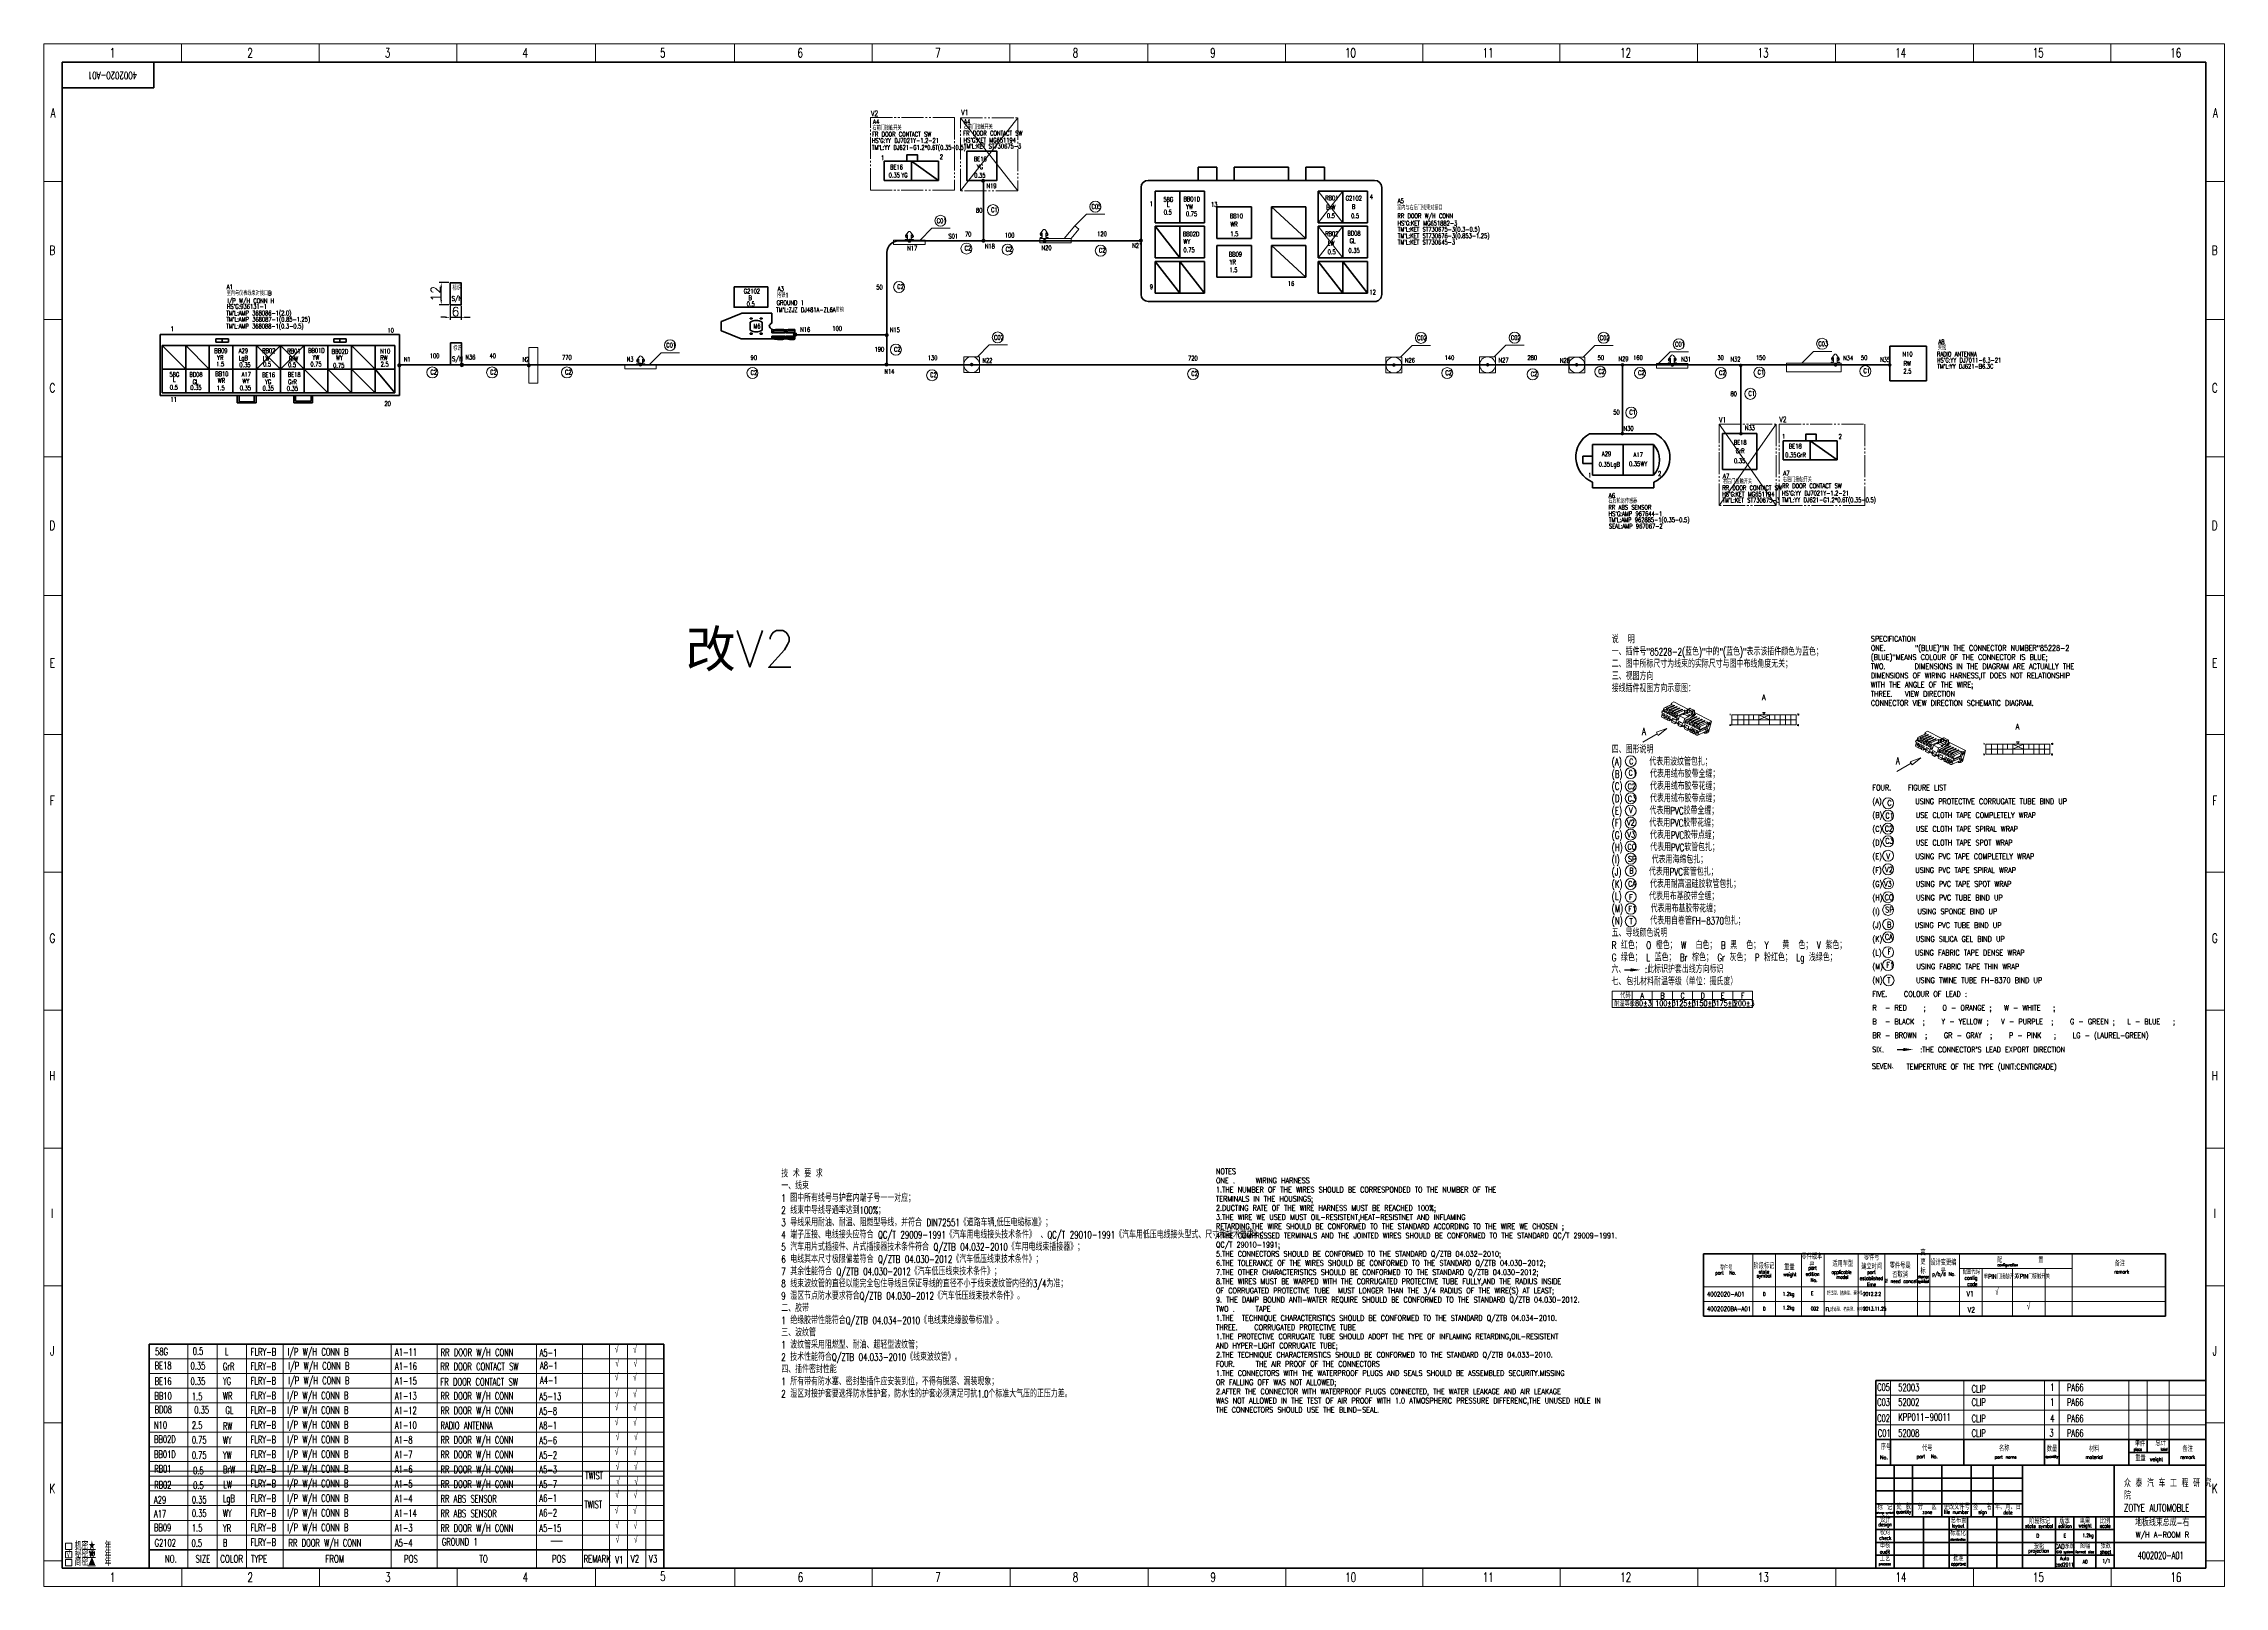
# Model space of a CAD drawing. Header units: millimetres. Extents: x 3123 to 4312, y 321 to 1162.
import ezdxf
from ezdxf.enums import TextEntityAlignment as Align

# ---------------------------------------------------------------- set-up
doc = ezdxf.new("R2010")
doc.units = ezdxf.units.MM
doc.linetypes.add('PHANTOM', pattern=[17, 12, -1, 1, -1, 1, -1])
for name, color, linetype, lineweight in [('0Filament', 7, 'Continuous', 20), ('2FRAM', 2, 'Continuous', 70), ('2FRAME', 2, 'Continuous', 70), ('4CONTOUR', 4, 'Continuous', 50), ('5PHANTOM', 6, 'PHANTOM', 20)]:
    doc.layers.add(name, color=color, linetype=linetype, lineweight=lineweight)
doc.styles.add('HZ', font='TXT', dxfattribs={"width": 0.7, "height": 4, "bigfont": 'HZTXT'})
doc.styles.get("Standard").update_dxf_attribs({"font": 'txt.shx', "height": 5})
doc.styles.add('样式 1', font='txt.shx', dxfattribs={"width": 0.7})
doc.dimstyles.new('ISO-25', dxfattribs={"dimtxt": 2.5, "dimasz": 2.5, "dimexe": 1.25, "dimexo": 0.625, "dimtad": 1, "dimtxsty": 'Standard', "dimcen": 2.5, "dimadec": 0, "dimazin": 0, "dimtfac": 1, "dimtmove": 0, "dimatfit": 3, "dimfxl": 1, "dimarcsym": 0})

# ---------------------------------------------------------------- blocks, each defined once
blk = doc.blocks.new('*D31')
at = {"layer": '0Filament', "color": 0, "lineweight": -2, "transparency": 16777216}
for p, q in [((3341.6, 1013.2), (3339.1, 1013.2)), ((3344.1, 1019.4), (3344.1, 1011.9)), ((3344.1, 1013.2), (3350.1, 1013.2)), ((3350.1, 1019.4), (3350.1, 1011.9)), ((3352.6, 1013.2), (3355.1, 1013.2))]:
    blk.add_line(p, q, dxfattribs=at)
at = {"layer": '0Filament', "color": 0, "transparency": 16777216}
for points in [[(3341.6, 1013.6), (3341.6, 1012.8), (3344.1, 1013.2)], [(3352.6, 1013.6), (3352.6, 1012.8), (3350.1, 1013.2)]]:
    blk.add_solid(points, dxfattribs=at)
at = {"layer": 'Defpoints', "color": 0, "transparency": 16777216}
for p in [(3344.1, 1020.1), (3350.1, 1020.1), (3350.1, 1013.2)]:
    blk.add_point(p, dxfattribs=at)
at = {"layer": '0Filament', "color": 0, "transparency": 16777216, "insert": (3347.1, 1016.3), "char_height": 5, "attachment_point": 5}
blk.add_mtext('6', dxfattribs=at)
blk = doc.blocks.new('*D32')
at = {"layer": '0Filament', "color": 0, "lineweight": -2, "transparency": 16777216}
for p, q in [((3343.5, 1032.1), (3338.1, 1032.1)), ((3339.3, 1022.6), (3339.3, 1029.6)), ((3343.5, 1020.1), (3338.1, 1020.1))]:
    blk.add_line(p, q, dxfattribs=at)
at = {"layer": '0Filament', "color": 0, "transparency": 16777216}
for points in [[(3338.9, 1029.6), (3339.7, 1029.6), (3339.3, 1032.1)], [(3338.9, 1022.6), (3339.7, 1022.6), (3339.3, 1020.1)]]:
    blk.add_solid(points, dxfattribs=at)
at = {"layer": 'Defpoints', "color": 0, "transparency": 16777216}
for p in [(3339.3, 1032.1), (3344.1, 1032.1), (3344.1, 1020.1)]:
    blk.add_point(p, dxfattribs=at)
at = {"layer": '0Filament', "color": 0, "transparency": 16777216, "insert": (3336.2, 1026.1), "char_height": 5, "attachment_point": 5, "rotation": 90}
blk.add_mtext('12', dxfattribs=at)

msp = doc.modelspace()

# ---------------------------------------------------------------- hatches: boundary and pattern name
at = {"layer": '0Filament'}
h = msp.add_hatch(color=256, dxfattribs=at)
edge = h.paths.add_edge_path()
edge.add_arc((3634.772, 1087.671), 1.092, 90, 450)
h = msp.add_hatch(color=256, dxfattribs=at)
edge = h.paths.add_edge_path()
edge.add_arc((3594.585, 1054.931), 1.092, 90, 450)
h = msp.add_hatch(color=256, dxfattribs=at)
edge = h.paths.add_edge_path()
edge.add_arc((3634.944, 1054.96), 1.092, 90, 450)
h = msp.add_hatch(color=256, dxfattribs=at)
edge = h.paths.add_edge_path()
edge.add_arc((3668.283, 1054.841), 1.092, 90, 450)
h = msp.add_hatch(color=256, dxfattribs=at)
edge = h.paths.add_edge_path()
edge.add_arc((3720.795, 1055.072), 1.092, 90, 450)
h = msp.add_hatch(color=256, dxfattribs=at)
edge = h.paths.add_edge_path()
edge.add_arc((3532.228, 1003.819), 1, 0, 360)
h = msp.add_hatch(color=256, dxfattribs=at)
edge = h.paths.add_edge_path()
edge.add_arc((3582.205, 1003.521), 1.092, 90, 450)
h = msp.add_hatch(color=256, dxfattribs=at)
edge = h.paths.add_edge_path()
edge.add_arc((3316.428, 987.034), 1.092, 90, 450)
h = msp.add_hatch(color=256, dxfattribs=at)
edge = h.paths.add_edge_path()
edge.add_arc((3350.476, 987.261), 1, 0, 360)
h = msp.add_hatch(color=256, dxfattribs=at)
edge = h.paths.add_edge_path()
edge.add_arc((3387.026, 987.034), 1.092, 90, 450)
h = msp.add_hatch(color=256, dxfattribs=at)
edge = h.paths.add_edge_path()
edge.add_arc((3447.911, 987.472), 1.092, 90, 450)
h = msp.add_hatch(color=256, dxfattribs=at)
edge = h.paths.add_edge_path()
edge.add_arc((3582.082, 987.454), 1.092, 90, 450)
h = msp.add_hatch(color=256, dxfattribs=at)
edge = h.paths.add_edge_path()
edge.add_arc((3628.526, 987.451), 1, 90, 450)
h = msp.add_hatch(color=256, dxfattribs=at)
edge = h.paths.add_edge_path()
edge.add_arc((3858.766, 987.217), 1, 90, 450)
h = msp.add_hatch(color=256, dxfattribs=at)
edge = h.paths.add_edge_path()
edge.add_arc((3909.849, 987.326), 1, 90, 450)
h = msp.add_hatch(color=256, dxfattribs=at)
edge = h.paths.add_edge_path()
edge.add_arc((3958.384, 987.326), 1, 90, 450)
h = msp.add_hatch(color=256, dxfattribs=at)
edge = h.paths.add_edge_path()
edge.add_arc((3983.4, 987.266), 1, 90, 450)
h = msp.add_hatch(color=256, dxfattribs=at)
edge = h.paths.add_edge_path()
edge.add_arc((4010.61, 987.261), 1, 90, 450)
h = msp.add_hatch(color=256, dxfattribs=at)
edge = h.paths.add_edge_path()
edge.add_arc((4047.844, 987.004), 1, 90, 450)
h = msp.add_hatch(color=256, dxfattribs=at)
edge = h.paths.add_edge_path()
edge.add_arc((4099.577, 987.261), 1, 90, 450)
h = msp.add_hatch(color=256, dxfattribs=at)
edge = h.paths.add_edge_path()
edge.add_arc((4129.132, 987.261), 1, 90, 450)
h = msp.add_hatch(color=256, dxfattribs=at)
edge = h.paths.add_edge_path()
edge.add_arc((3983.322, 949.819), 1, 0, 360)
h = msp.add_hatch(color=256, dxfattribs=at)
edge = h.paths.add_edge_path()
edge.add_arc((4047.991, 949.773), 1, 90, 450)
for points in [[(3987.8, 657.782), (3984.394, 657.782), (3984.394, 657.006), (3987.8, 657.006)], [(4136.489, 614.388), (4133.083, 614.388), (4133.083, 613.612), (4136.489, 613.612)]]:
    msp.add_hatch(color=256, dxfattribs=at).paths.add_polyline_path(points)

# ---------------------------------------------------------------- linework, layer by layer
for p, q in [((3122.557, 321.382), (3122.557, 1162.382)), ((3122.557, 1162.382), (4311.557, 1162.382)), ((3122.557, 1162.382), (3122.557, 1152.479)), ((3122.557, 1162.382), (3122.557, 1152.479)), ((3132.459, 1162.382), (3122.557, 1162.382)), ((3197.695, 1162.408), (3197.695, 1152.423)), ((3272.833, 1162.382), (3272.833, 1152.479)), ((3347.862, 1162.38), (3347.862, 1152.478)), ((3423.384, 1162.382), (3423.384, 1152.479)), ((3499.227, 1162.38), (3499.227, 1152.478)), ((3574.256, 1162.382), (3574.256, 1152.479)), ((3649.394, 1162.408), (3649.394, 1152.423)), ((3724.636, 1162.382), (3724.636, 1152.479)), ((3799.665, 1162.38), (3799.665, 1152.478)), ((3874.478, 1162.382), (3874.478, 1152.479)), ((3949.292, 1162.38), (3949.292, 1152.478)), ((4024.321, 1162.382), (4024.321, 1152.479)), ((4099.563, 1162.408), (4099.563, 1152.423)), ((4174.701, 1162.382), (4174.701, 1152.479)), ((4249.73, 1162.38), (4249.73, 1152.478)), ((4249.73, 1152.478), (4249.73, 1162.38)), ((4311.557, 1162.382), (4301.654, 1162.382)), ((4311.557, 1162.382), (4301.654, 1162.382)), ((4311.557, 321.382), (4311.557, 1162.382)), ((3132.485, 1087.243), (3122.501, 1087.243)), ((4311.583, 1087.243), (4301.598, 1087.243)), ((3592.463, 1057.728), (3593.893, 1059.698)), ((3596.633, 1057.728), (3595.204, 1059.698)), ((3600.389, 1055.346), (3606.773, 1061.73)), ((3606.773, 1061.73), (3616.773, 1061.73)), ((3665.968, 1058.783), (3667.397, 1060.753)), ((3667.054, 1059.303), (3666.491, 1058.656)), ((3667.054, 1056.703), (3667.054, 1059.303)), ((3670.138, 1058.783), (3668.708, 1060.753)), ((3669.052, 1059.303), (3669.614, 1058.656)), ((3669.052, 1056.703), (3669.052, 1059.303)), ((3684.813, 1063.043), (3678.903, 1056.211)), ((3682.863, 1056.211), (3686.977, 1061.29)), ((3684.813, 1063.043), (3691.198, 1069.427)), ((3686.977, 1061.29), (3684.813, 1063.043)), ((3691.198, 1069.427), (3701.198, 1069.427)), ((3585.916, 1055.346), (3603.088, 1055.346)), ((3585.916, 1052.884), (3585.916, 1055.346)), ((3603.088, 1052.884), (3585.916, 1052.884)), ((3592.317, 1055.205), (3592.317, 1055.648)), ((3593.549, 1055.648), (3592.317, 1055.648)), ((3596.779, 1055.205), (3592.317, 1055.205)), ((3593.297, 1056.405), (3592.564, 1056.989)), ((3592.942, 1056.953), (3593.297, 1056.405)), ((3593.549, 1058.249), (3592.987, 1057.601)), ((3593.549, 1055.648), (3593.549, 1058.249)), ((3595.547, 1058.249), (3596.11, 1057.601)), ((3595.547, 1055.648), (3595.547, 1058.249)), ((3596.779, 1055.648), (3595.547, 1055.648)), ((3595.8, 1056.405), (3596.533, 1056.989)), ((3596.155, 1056.953), (3595.8, 1056.405)), ((3596.779, 1055.205), (3596.779, 1055.648)), ((3603.088, 1055.346), (3603.088, 1052.884)), ((3682.863, 1056.211), (3665.691, 1056.211)), ((3665.691, 1056.211), (3665.691, 1053.749)), ((3665.691, 1053.749), (3682.863, 1053.749)), ((3665.822, 1056.26), (3665.822, 1056.703)), ((3667.054, 1056.703), (3665.822, 1056.703)), ((3670.284, 1056.26), (3665.822, 1056.26)), ((3666.801, 1057.46), (3666.068, 1058.043)), ((3666.446, 1058.008), (3666.801, 1057.46)), ((3670.284, 1056.703), (3669.052, 1056.703)), ((3669.304, 1057.46), (3670.037, 1058.043)), ((3669.66, 1058.008), (3669.304, 1057.46)), ((3670.284, 1056.26), (3670.284, 1056.703)), ((3682.863, 1053.749), (3682.863, 1056.211)), ((3132.459, 1012.105), (3122.557, 1012.105)), ((4311.557, 1012.105), (4301.654, 1012.105)), ((3387.106, 996.708), (3391.969, 996.708)), ((3387.106, 977.275), (3387.106, 996.708)), ((3391.969, 996.708), (3391.969, 977.275)), ((3439.368, 987.511), (3456.54, 987.511)), ((3439.368, 985.049), (3439.368, 987.511)), ((3445.77, 987.37), (3445.77, 987.813)), ((3447.002, 987.813), (3445.77, 987.813)), ((3450.232, 987.37), (3445.77, 987.37)), ((3445.916, 989.894), (3447.345, 991.864)), ((3446.749, 988.57), (3446.016, 989.154)), ((3446.394, 989.118), (3446.749, 988.57)), ((3447.002, 990.414), (3446.439, 989.766)), ((3447.002, 987.813), (3447.002, 990.414)), ((3450.085, 989.894), (3448.656, 991.864)), ((3448.999, 990.414), (3449.562, 989.766)), ((3448.999, 987.813), (3448.999, 990.414)), ((3450.232, 987.813), (3448.999, 987.813)), ((3449.252, 988.57), (3449.985, 989.154)), ((3449.607, 989.118), (3449.252, 988.57)), ((3450.232, 987.37), (3450.232, 987.813)), ((3452.926, 987.511), (3459.311, 993.896)), ((3456.54, 987.511), (3456.54, 985.049)), ((3459.311, 993.896), (3469.311, 993.896)), ((3624.192, 983.09), (3624.192, 991.73)), ((3624.192, 991.73), (3632.832, 991.73)), ((3631.631, 991.73), (3638.015, 998.115)), ((3632.832, 991.73), (3632.832, 983.09)), ((3638.015, 998.115), (3648.015, 998.115)), ((3854.432, 982.856), (3854.432, 991.496)), ((3854.432, 991.496), (3863.072, 991.496)), ((3862.372, 991.496), (3868.756, 997.881)), ((3863.072, 991.496), (3863.072, 982.856)), ((3868.756, 997.881), (3878.756, 997.881)), ((3905.515, 982.964), (3905.515, 991.604)), ((3905.515, 991.604), (3914.155, 991.604)), ((3913.455, 991.604), (3919.839, 997.989)), ((3914.155, 991.604), (3914.155, 982.964)), ((3919.839, 997.989), (3929.839, 997.989)), ((3954.206, 982.905), (3954.206, 991.545)), ((3954.206, 991.545), (3962.846, 991.545)), ((3961.972, 991.545), (3968.357, 997.93)), ((3962.846, 991.545), (3962.846, 982.905)), ((3968.357, 997.93), (3978.357, 997.93)), ((4001.893, 988.021), (4019.065, 988.021)), ((4001.893, 985.559), (4001.893, 988.021)), ((4002.983, 988.021), (4009.368, 994.406)), ((4008.295, 987.88), (4008.295, 988.323)), ((4009.527, 988.323), (4008.295, 988.323)), ((4012.757, 987.88), (4008.295, 987.88)), ((4008.441, 990.404), (4009.87, 992.373)), ((4009.274, 989.08), (4008.541, 989.664)), ((4008.919, 989.628), (4009.274, 989.08)), ((4009.527, 990.924), (4008.964, 990.276)), ((4009.368, 994.406), (4019.368, 994.406)), ((4009.527, 988.323), (4009.527, 990.924)), ((4012.611, 990.404), (4011.181, 992.373)), ((4011.525, 990.924), (4012.087, 990.276)), ((4011.525, 988.323), (4011.525, 990.924)), ((4012.757, 988.323), (4011.525, 988.323)), ((4011.777, 989.08), (4012.51, 989.664)), ((4012.133, 989.628), (4011.777, 989.08)), ((4012.757, 987.88), (4012.757, 988.323)), ((4019.065, 988.021), (4019.065, 985.559)), ((4081.119, 988.263), (4087.504, 994.648)), ((4087.504, 994.648), (4097.504, 994.648)), ((4097.249, 988.297), (4097.249, 988.74)), ((4098.481, 988.74), (4097.249, 988.74)), ((4101.711, 988.297), (4097.249, 988.297)), ((4097.395, 990.82), (4098.824, 992.79)), ((4098.229, 989.496), (4097.496, 990.08)), ((4097.873, 990.044), (4098.229, 989.496)), ((4098.481, 991.34), (4097.919, 990.692)), ((4098.481, 988.74), (4098.481, 991.34)), ((4101.565, 990.82), (4100.136, 992.79)), ((4100.479, 991.34), (4101.042, 990.692)), ((4100.479, 988.74), (4100.479, 991.34)), ((4101.711, 988.74), (4100.479, 988.74)), ((4100.732, 989.496), (4101.464, 990.08)), ((4101.087, 990.044), (4100.732, 989.496)), ((4101.711, 988.297), (4101.711, 988.74)), ((3391.969, 977.275), (3387.106, 977.275)), ((3456.54, 985.049), (3439.368, 985.049)), ((3632.832, 983.09), (3624.192, 983.09)), ((3863.072, 982.856), (3854.432, 982.856)), ((3914.155, 982.964), (3905.515, 982.964)), ((3962.846, 982.905), (3954.206, 982.905)), ((4019.065, 985.559), (4001.893, 985.559)), ((3132.458, 937.076), (3122.555, 937.076)), ((4311.555, 937.076), (4301.653, 937.076)), ((3132.459, 861.554), (3122.557, 861.554)), ((4311.557, 861.554), (4301.654, 861.554)), ((4022.62, 797.784), (4032.011, 792.987)), ((3132.458, 785.712), (3122.555, 785.712)), ((4001.856, 786.962), (4007.552, 789.096)), ((4001.856, 786.962), (4002.856, 785.23)), ((4007.552, 789.096), (4002.856, 785.23)), ((4311.555, 785.712), (4301.653, 785.712)), ((4140.284, 770.969), (4145.98, 773.103)), ((4145.98, 773.103), (4141.284, 769.237)), ((4161.047, 781.79), (4170.439, 776.994)), ((4140.284, 770.969), (4141.284, 769.237)), ((3132.459, 710.682), (3122.557, 710.682)), ((4311.557, 710.682), (4301.654, 710.682)), ((3977.695, 637.002), (3977.695, 645.77)), ((3977.695, 645.77), (4054.232, 645.77)), ((3988.665, 637.002), (3988.665, 645.77)), ((3999.634, 637.002), (3999.634, 645.77)), ((4010.604, 637.002), (4010.604, 645.77)), ((4021.574, 637.002), (4021.574, 645.77)), ((4032.544, 637.002), (4032.544, 645.77)), ((4043.514, 637.002), (4043.514, 645.77)), ((4054.232, 645.77), (4054.232, 637.002)), ((3132.485, 635.441), (3122.501, 635.441)), ((3977.695, 641.386), (4054.232, 641.386)), ((4054.232, 637.002), (3977.695, 637.002)), ((4311.583, 635.441), (4301.598, 635.441)), ((3132.459, 560.302), (3122.557, 560.302)), ((4311.557, 560.302), (4301.654, 560.302)), ((4054.538, 502.67), (4054.538, 468.672)), ((4066.835, 502.67), (4066.835, 468.672)), ((4081.031, 502.67), (4081.031, 468.672)), ((4093.329, 502.67), (4093.329, 468.672)), ((4111.983, 502.67), (4111.983, 468.672)), ((4126.381, 502.67), (4126.381, 468.672)), ((4144.207, 502.67), (4144.207, 468.672)), ((4150.976, 502.67), (4150.976, 468.672)), ((4167.233, 502.67), (4167.233, 468.672)), ((4228.66, 502.67), (4228.66, 468.672)), ((4167.233, 494.67), (4228.66, 494.67)), ((4179.471, 494.67), (4179.471, 468.672)), ((4196.045, 494.67), (4196.045, 468.672)), ((4213.823, 494.67), (4213.823, 468.672)), ((3132.458, 485.273), (3122.555, 485.273)), ((4027.523, 484.67), (4279.562, 484.67)), ((4027.523, 476.671), (4279.562, 476.671)), ((4311.555, 485.273), (4301.653, 485.273)), ((3201.06, 453.382), (3201.06, 331.382)), ((3217.06, 453.382), (3217.06, 331.382)), ((3233.06, 331.382), (3233.06, 453.382)), ((3253.043, 331.382), (3253.043, 453.382)), ((3312.027, 331.372), (3312.027, 453.382)), ((3337.027, 331.372), (3337.027, 453.382)), ((3391.309, 331.382), (3391.309, 453.382)), ((3416.309, 331.382), (3416.309, 453.382)), ((3431.06, 331.382), (3431.06, 453.382)), ((3440.931, 331.382), (3440.931, 453.382)), ((3450.803, 331.382), (3450.803, 453.382)), ((3460.675, 445.382), (3180.06, 445.382)), ((3460.675, 437.382), (3180.06, 437.382)), ((3460.675, 429.382), (3180.06, 429.382)), ((4129.557, 401.382), (4129.557, 433.634)), ((4169.557, 401.382), (4169.557, 433.634)), ((4213.557, 401.382), (4213.557, 433.634)), ((4221.557, 401.382), (4221.557, 433.634)), ((4259.557, 401.382), (4259.557, 433.634)), ((4269.557, 401.382), (4269.557, 433.634)), ((4281.557, 401.382), (4281.557, 433.634)), ((3460.675, 421.382), (3180.06, 421.382)), ((3132.459, 410.46), (3122.557, 410.46)), ((3460.675, 413.382), (3180.06, 413.382)), ((3460.675, 405.382), (3180.06, 405.382)), ((4311.557, 410.46), (4301.654, 410.46)), ((3460.675, 397.382), (3180.06, 397.382)), ((3460.675, 389.382), (3180.06, 389.382)), ((3416.309, 381.382), (3180.06, 381.382)), ((3431.06, 381.382), (3460.675, 381.382)), ((3460.675, 373.382), (3180.06, 373.382)), ((3416.309, 365.382), (3180.06, 365.382)), ((3460.675, 357.382), (3180.06, 357.382)), ((3431.06, 365.382), (3460.675, 365.382)), ((3134.373, 344.936), (3137.873, 344.936)), ((3134.373, 341.436), (3134.373, 344.936)), ((3137.873, 344.936), (3137.873, 341.436)), ((3460.675, 349.382), (3180.06, 349.382)), ((3399.035, 345.983), (3405.506, 345.983)), ((3132.403, 335.322), (3122.501, 335.322)), ((3132.485, 335.322), (3122.501, 335.322)), ((3137.873, 341.436), (3134.373, 341.436)), ((3134.373, 340.472), (3137.873, 340.472)), ((3134.373, 336.972), (3134.373, 340.472)), ((3137.873, 336.972), (3134.373, 336.972)), ((3134.373, 336.089), (3137.873, 336.089)), ((3134.373, 332.589), (3134.373, 336.089)), ((3137.873, 340.472), (3137.873, 336.972)), ((3137.873, 336.089), (3137.873, 332.589)), ((3146.697, 341.505), (3150.803, 341.505)), ((3146.697, 337.041), (3150.803, 337.041)), ((3253.043, 341.382), (3253.043, 331.382)), ((4311.501, 335.322), (4301.598, 335.322)), ((4311.583, 335.322), (4301.598, 335.322)), ((3122.557, 321.382), (4311.557, 321.382)), ((3137.873, 332.589), (3134.373, 332.589)), ((3146.697, 332.658), (3150.803, 332.658)), ((3197.791, 331.4), (3197.791, 321.415)), ((3272.929, 331.374), (3272.929, 321.471)), ((3347.958, 331.372), (3347.958, 321.47)), ((3423.48, 331.374), (3423.48, 321.471)), ((3499.323, 331.372), (3499.323, 321.47)), ((3574.352, 331.374), (3574.352, 321.471)), ((3649.49, 331.4), (3649.49, 321.415)), ((3724.732, 331.374), (3724.732, 321.471)), ((3799.761, 331.372), (3799.761, 321.47)), ((3874.574, 331.374), (3874.574, 321.471)), ((3949.388, 331.372), (3949.388, 321.47)), ((4024.417, 331.374), (4024.417, 321.471)), ((4099.659, 331.4), (4099.659, 321.415)), ((4174.797, 331.374), (4174.797, 321.471)), ((4249.826, 321.47), (4249.826, 331.372)), ((4249.826, 331.372), (4249.826, 321.47))]:
    msp.add_line(p, q, dxfattribs=at)
at = {"layer": '0Filament', "color": 1}
for p, q in [((3622.489, 1121.878), (3653.642, 1082.201)), ((3653.642, 1121.878), (3622.489, 1082.201)), ((3817.502, 1082.059), (3830.945, 1064.781)), ((3817.505, 1064.779), (3830.942, 1082.061)), ((3817.505, 1062.859), (3830.948, 1045.581)), ((3817.508, 1045.579), (3830.945, 1062.861)), ((3238.662, 997.867), (3251.601, 984.928)), ((3238.662, 984.928), (3251.601, 997.867)), ((3251.601, 997.867), (3264.54, 984.928)), ((3251.601, 984.928), (3264.54, 997.867)), ((4036.078, 955.008), (4067.23, 910.642)), ((4036.078, 910.642), (4067.23, 955.008)), ((3180.06, 384.268), (3460.675, 384.268)), ((3180.06, 376.632), (3460.675, 376.632))]:
    msp.add_line(p, q, dxfattribs=at)
at = {"layer": '0Filament', "ltscale": 0.102568}
for p, q in [((4004.697, 795.53), (4005.253, 797.504)), ((4143.124, 779.536), (4143.681, 781.511))]:
    msp.add_line(p, q, dxfattribs=at)
at = {"layer": '0Filament', "ltscale": 0.045585}
for p, q in [((4004.804, 797.733), (4005.051, 798.611)), ((4025.463, 787.184), (4025.71, 788.061)), ((4029.21, 790.083), (4029.457, 790.96)), ((4030.287, 790.904), (4030.04, 790.026)), ((4143.232, 781.74), (4143.479, 782.618)), ((4167.637, 774.089), (4167.885, 774.967)), ((4168.715, 774.91), (4168.467, 774.033)), ((4163.89, 771.19), (4164.138, 772.068))]:
    msp.add_line(p, q, dxfattribs=at)
at = {"layer": '0Filament', "ltscale": 0.025213}
for p, q in [((4004.804, 797.733), (4005.253, 797.504)), ((4005.051, 798.611), (4005.501, 798.382)), ((4025.014, 787.413), (4025.463, 787.184)), ((4029.752, 787.842), (4030.201, 787.612)), ((4143.232, 781.74), (4143.681, 781.511)), ((4143.479, 782.618), (4143.928, 782.388)), ((4163.441, 771.42), (4163.89, 771.19)), ((4168.18, 771.848), (4168.629, 771.619))]:
    msp.add_line(p, q, dxfattribs=at)
at = {"layer": '0Filament', "ltscale": 0.032344}
for p, q in [((4005.641, 798.878), (4005.051, 798.611)), ((4144.068, 782.885), (4143.479, 782.618))]:
    msp.add_line(p, q, dxfattribs=at)
at = {"layer": '0Filament', "ltscale": 0.068379}
for p, q in [((4005.749, 797.276), (4005.378, 795.96)), ((4006.392, 799.557), (4006.021, 798.241)), ((4008.638, 798.411), (4008.267, 797.094)), ((4009.25, 798.098), (4008.879, 796.782)), ((4011.496, 796.951), (4011.125, 795.635)), ((4007.995, 796.129), (4007.624, 794.813)), ((4012.813, 793.669), (4012.442, 792.353)), ((4014.099, 793.012), (4013.728, 791.696)), ((4016.181, 791.949), (4015.81, 790.633)), ((4017.467, 791.292), (4017.096, 789.976)), ((4018.27, 791.986), (4018.641, 793.303)), ((4020.515, 790.84), (4020.886, 792.156)), ((4021.128, 790.527), (4021.499, 791.843)), ((4021.914, 787.516), (4022.285, 788.832)), ((4022.557, 789.797), (4022.928, 791.114)), ((4023.373, 789.38), (4023.744, 790.697)), ((4024.159, 786.369), (4024.53, 787.685)), ((4144.177, 781.282), (4143.806, 779.966)), ((4144.82, 783.564), (4144.449, 782.248)), ((4146.422, 780.136), (4146.052, 778.819)), ((4147.065, 782.417), (4146.694, 781.101)), ((4147.678, 782.105), (4147.307, 780.788)), ((4149.923, 780.958), (4149.552, 779.642)), ((4151.24, 777.675), (4150.869, 776.359)), ((4152.526, 777.019), (4152.155, 775.702)), ((4154.608, 775.955), (4154.237, 774.639)), ((4155.894, 775.299), (4155.524, 773.982)), ((4156.697, 775.993), (4157.068, 777.309)), ((4158.943, 774.846), (4159.314, 776.163)), ((4159.555, 774.533), (4159.926, 775.85)), ((4160.984, 773.804), (4161.355, 775.12)), ((4161.801, 773.387), (4162.172, 774.703)), ((4160.341, 771.522), (4160.712, 772.838)), ((4162.587, 770.375), (4162.958, 771.692))]:
    msp.add_line(p, q, dxfattribs=at)
at = {"layer": '0Filament', "ltscale": 0.09573}
for p, q in [((4005.501, 798.382), (4006.02, 800.225)), ((4143.928, 782.388), (4144.447, 784.231))]:
    msp.add_line(p, q, dxfattribs=at)
at = {"layer": '0Filament', "ltscale": 0.045842}
for p, q in [((4005.749, 797.276), (4006.566, 796.859)), ((4006.021, 798.241), (4006.838, 797.824)), ((4009.25, 798.098), (4010.067, 797.681)), ((4006.807, 795.23), (4007.624, 794.813)), ((4010.308, 796.052), (4011.125, 795.635)), ((4022.285, 788.832), (4023.101, 788.415)), ((4023.343, 786.786), (4024.159, 786.369)), ((4144.177, 781.282), (4144.993, 780.865)), ((4144.449, 782.248), (4145.266, 781.831)), ((4145.235, 779.236), (4146.052, 778.819)), ((4147.678, 782.105), (4148.494, 781.688)), ((4148.736, 780.059), (4149.552, 779.642)), ((4160.712, 772.838), (4161.529, 772.421)), ((4161.77, 770.792), (4162.587, 770.375))]:
    msp.add_line(p, q, dxfattribs=at)
at = {"layer": '0Filament', "ltscale": 0.214814}
for p, q in [((4006.02, 800.225), (4009.932, 802)), ((4006.658, 800.501), (4010.57, 802.276)), ((4012.729, 800.572), (4008.817, 798.796)), ((4014.306, 800.369), (4010.394, 798.593)), ((4014.796, 800.119), (4010.884, 798.343)), ((4013.15, 797.186), (4017.062, 798.961)), ((4018.947, 794.225), (4022.859, 796.001)), ((4024.977, 794.317), (4021.065, 792.542)), ((4025.125, 794.844), (4021.213, 793.068)), ((4025.615, 794.593), (4021.703, 792.818)), ((4026.554, 794.114), (4022.642, 792.338)), ((4024.457, 785.439), (4028.37, 787.214)), ((4025.439, 790.91), (4029.351, 792.686)), ((4144.447, 784.231), (4148.36, 786.007)), ((4145.086, 784.507), (4148.998, 786.283)), ((4151.156, 784.578), (4147.244, 782.803)), ((4152.734, 784.375), (4148.821, 782.6)), ((4153.224, 784.125), (4149.311, 782.349)), ((4151.577, 781.192), (4155.49, 782.968)), ((4157.375, 778.232), (4161.287, 780.007)), ((4163.405, 778.324), (4159.492, 776.548)), ((4163.553, 778.85), (4159.641, 777.075)), ((4164.043, 778.6), (4160.131, 776.824)), ((4164.982, 778.12), (4161.07, 776.345)), ((4163.866, 774.917), (4167.779, 776.692)), ((4162.885, 769.445), (4166.797, 771.221))]:
    msp.add_line(p, q, dxfattribs=at)
at = {"layer": '0Filament', "ltscale": 0.034777}
for p, q in [((4006.02, 800.225), (4006.658, 800.501)), ((4009.932, 802), (4010.57, 802.276)), ((4148.36, 786.007), (4148.998, 786.283)), ((4144.447, 784.231), (4145.086, 784.507))]:
    msp.add_line(p, q, dxfattribs=at)
at = {"layer": '0Filament', "ltscale": 0.058808}
for p, q in [((4006.021, 798.241), (4007.092, 798.727)), ((4007.45, 797.511), (4008.521, 797.998)), ((4006.807, 795.23), (4007.878, 795.716)), ((4008.236, 794.5), (4009.307, 794.986)), ((4010.308, 796.052), (4011.379, 796.538)), ((4011.737, 795.322), (4012.808, 795.808)), ((4018.27, 791.986), (4019.341, 792.472)), ((4022.557, 789.797), (4023.628, 790.283)), ((4023.343, 786.786), (4024.414, 787.272)), ((4144.449, 782.248), (4145.52, 782.734)), ((4145.235, 779.236), (4146.306, 779.722)), ((4145.878, 781.518), (4146.949, 782.004)), ((4146.664, 778.507), (4147.735, 778.993)), ((4148.736, 780.059), (4149.807, 780.545)), ((4150.165, 779.329), (4151.236, 779.815)), ((4156.697, 775.993), (4157.768, 776.479)), ((4160.984, 773.804), (4162.055, 774.29)), ((4161.77, 770.792), (4162.841, 771.279))]:
    msp.add_line(p, q, dxfattribs=at)
at = {"layer": '0Filament', "ltscale": 0.068378}
for p, q in [((4006.566, 796.859), (4006.195, 795.543)), ((4007.209, 799.141), (4006.838, 797.824)), ((4007.821, 798.828), (4007.45, 797.511)), ((4010.067, 797.681), (4009.696, 796.365)), ((4010.679, 797.368), (4010.308, 796.052)), ((4007.178, 796.546), (4006.807, 795.23)), ((4008.607, 795.816), (4008.236, 794.5)), ((4009.424, 795.399), (4009.053, 794.083)), ((4010.73, 794.732), (4010.359, 793.416)), ((4012.108, 796.639), (4011.737, 795.322)), ((4012.925, 796.222), (4012.554, 794.905)), ((4019.086, 791.569), (4019.457, 792.886)), ((4019.549, 790.229), (4019.178, 788.913)), ((4019.699, 791.257), (4020.07, 792.573)), ((4020.485, 788.245), (4020.856, 789.562)), ((4021.301, 787.828), (4021.672, 789.145)), ((4021.944, 790.11), (4022.315, 791.426)), ((4022.73, 787.099), (4023.101, 788.415)), ((4023.343, 786.786), (4023.714, 788.102)), ((4023.986, 789.067), (4024.356, 790.384)), ((4024.802, 788.65), (4025.173, 789.967)), ((4144.993, 780.865), (4144.623, 779.549)), ((4145.606, 780.553), (4145.235, 779.236)), ((4145.636, 783.147), (4145.266, 781.831)), ((4146.249, 782.834), (4145.878, 781.518)), ((4147.035, 779.823), (4146.664, 778.507)), ((4147.851, 779.406), (4147.481, 778.09)), ((4148.494, 781.688), (4148.123, 780.371)), ((4149.107, 781.375), (4148.736, 780.059)), ((4149.158, 778.739), (4148.787, 777.423)), ((4150.536, 780.645), (4150.165, 779.329)), ((4151.352, 780.228), (4150.981, 778.912)), ((4157.514, 775.576), (4157.885, 776.892)), ((4157.977, 774.235), (4157.606, 772.919)), ((4158.126, 775.263), (4158.497, 776.579)), ((4158.912, 772.252), (4159.283, 773.568)), ((4159.729, 771.835), (4160.1, 773.151)), ((4160.372, 774.116), (4160.743, 775.433)), ((4162.413, 773.074), (4162.784, 774.39)), ((4163.23, 772.657), (4163.601, 773.973)), ((4161.158, 771.105), (4161.529, 772.421)), ((4161.77, 770.792), (4162.141, 772.109))]:
    msp.add_line(p, q, dxfattribs=at)
at = {"layer": '0Filament', "ltscale": 0.045844}
for p, q in [((4006.392, 799.557), (4007.209, 799.141)), ((4007.45, 797.511), (4008.267, 797.094)), ((4008.236, 794.5), (4009.053, 794.083)), ((4008.607, 795.816), (4009.424, 795.399)), ((4011.737, 795.322), (4012.554, 794.905)), ((4012.108, 796.639), (4012.925, 796.222)), ((4018.641, 793.303), (4019.457, 792.886)), ((4019.699, 791.257), (4020.515, 790.84)), ((4020.485, 788.245), (4021.301, 787.828)), ((4020.856, 789.562), (4021.672, 789.145)), ((4021.499, 791.843), (4022.315, 791.426)), ((4022.557, 789.797), (4023.373, 789.38)), ((4022.928, 791.114), (4023.744, 790.697)), ((4023.986, 789.067), (4024.802, 788.65)), ((4024.356, 790.384), (4025.173, 789.967)), ((4144.82, 783.564), (4145.636, 783.147)), ((4145.878, 781.518), (4146.694, 781.101)), ((4146.664, 778.507), (4147.481, 778.09)), ((4147.035, 779.823), (4147.851, 779.406)), ((4150.165, 779.329), (4150.981, 778.912)), ((4150.536, 780.645), (4151.352, 780.228)), ((4157.068, 777.309), (4157.885, 776.892)), ((4158.126, 775.263), (4158.943, 774.846)), ((4159.283, 773.568), (4160.1, 773.151)), ((4159.926, 775.85), (4160.743, 775.433)), ((4160.984, 773.804), (4161.801, 773.387)), ((4161.355, 775.12), (4162.172, 774.703)), ((4162.413, 773.074), (4163.23, 772.657)), ((4162.784, 774.39), (4163.601, 773.973)), ((4158.912, 772.252), (4159.729, 771.835))]:
    msp.add_line(p, q, dxfattribs=at)
at = {"layer": '0Filament', "ltscale": 0.049281}
for p, q in [((4006.658, 800.501), (4007.536, 800.053)), ((4145.086, 784.507), (4145.964, 784.059))]:
    msp.add_line(p, q, dxfattribs=at)
at = {"layer": '0Filament', "ltscale": 0.214816}
for p, q in [((4011.3, 801.302), (4007.388, 799.526)), ((4011.448, 801.828), (4007.536, 800.053)), ((4011.938, 801.578), (4008.026, 799.802)), ((4012.877, 801.098), (4008.965, 799.323)), ((4013.367, 800.848), (4009.455, 799.073)), ((4014.158, 799.842), (4010.246, 798.067)), ((4015.587, 799.112), (4011.674, 797.337)), ((4015.735, 799.639), (4011.823, 797.863)), ((4016.225, 799.389), (4012.313, 797.613)), ((4013.402, 795.927), (4017.314, 797.702)), ((4023.548, 795.047), (4019.636, 793.271)), ((4023.696, 795.573), (4019.784, 793.798)), ((4026.406, 793.587), (4022.494, 791.812)), ((4027.044, 793.864), (4023.132, 792.088)), ((4027.835, 792.858), (4023.923, 791.082)), ((4027.983, 793.384), (4024.071, 791.609)), ((4028.473, 793.134), (4024.561, 791.358)), ((4025.78, 790.133), (4029.693, 791.909)), ((4149.727, 785.308), (4145.815, 783.533)), ((4149.876, 785.835), (4145.964, 784.059)), ((4150.366, 785.585), (4146.453, 783.809)), ((4151.305, 785.105), (4147.392, 783.329)), ((4151.795, 784.855), (4147.882, 783.079)), ((4152.585, 783.849), (4148.673, 782.073)), ((4154.014, 783.119), (4150.102, 781.343)), ((4154.163, 783.646), (4150.25, 781.87)), ((4154.653, 783.395), (4150.74, 781.62)), ((4151.83, 779.933), (4155.742, 781.709)), ((4161.976, 779.053), (4158.063, 777.278)), ((4162.124, 779.58), (4158.212, 777.804)), ((4164.834, 777.594), (4160.921, 775.818)), ((4165.472, 777.87), (4161.56, 776.095)), ((4166.263, 776.864), (4162.35, 775.089)), ((4166.411, 777.391), (4162.499, 775.615)), ((4166.901, 777.141), (4162.989, 775.365)), ((4164.208, 774.14), (4168.12, 775.916))]:
    msp.add_line(p, q, dxfattribs=at)
at = {"layer": '0Filament', "ltscale": 0.027351}
for p, q in [((4007.536, 800.053), (4007.388, 799.526)), ((4008.026, 799.802), (4007.878, 799.276)), ((4009.455, 799.073), (4009.307, 798.546)), ((4009.932, 802), (4010.08, 802.527)), ((4010.394, 798.593), (4010.246, 798.067)), ((4011.3, 801.302), (4011.448, 801.828)), ((4011.823, 797.863), (4011.674, 797.337)), ((4012.313, 797.613), (4012.164, 797.087)), ((4014.158, 799.842), (4014.306, 800.369)), ((4015.587, 799.112), (4015.735, 799.639)), ((4006.151, 795.138), (4006.003, 794.612)), ((4007.58, 794.409), (4007.432, 793.882)), ((4008.07, 794.158), (4007.922, 793.632)), ((4019.636, 793.271), (4019.784, 793.798)), ((4021.065, 792.542), (4021.213, 793.068)), ((4021.555, 792.291), (4021.703, 792.818)), ((4021.599, 786.647), (4021.747, 787.174)), ((4022.494, 791.812), (4022.642, 792.338)), ((4022.538, 786.168), (4022.686, 786.694)), ((4022.984, 791.562), (4023.132, 792.088)), ((4023.028, 785.918), (4023.176, 786.444)), ((4023.548, 795.047), (4023.696, 795.573)), ((4023.923, 791.082), (4024.071, 791.609)), ((4024.413, 790.832), (4024.561, 791.358)), ((4026.406, 793.587), (4026.554, 794.114)), ((4027.835, 792.858), (4027.983, 793.384)), ((4029.693, 791.909), (4029.841, 792.436)), ((4148.36, 786.007), (4148.508, 786.533)), ((4149.727, 785.308), (4149.876, 785.835)), ((4144.579, 779.145), (4144.43, 778.618)), ((4145.964, 784.059), (4145.815, 783.533)), ((4146.008, 778.415), (4145.859, 777.889)), ((4146.453, 783.809), (4146.305, 783.282)), ((4146.498, 778.165), (4146.349, 777.638)), ((4147.882, 783.079), (4147.734, 782.553)), ((4148.821, 782.6), (4148.673, 782.073)), ((4150.25, 781.87), (4150.102, 781.343)), ((4150.74, 781.62), (4150.592, 781.093)), ((4152.585, 783.849), (4152.734, 784.375)), ((4154.014, 783.119), (4154.163, 783.646)), ((4158.063, 777.278), (4158.212, 777.804)), ((4159.492, 776.548), (4159.641, 777.075)), ((4159.982, 776.298), (4160.131, 776.824)), ((4160.921, 775.818), (4161.07, 776.345)), ((4161.411, 775.568), (4161.56, 776.095)), ((4161.976, 779.053), (4162.124, 779.58)), ((4162.35, 775.089), (4162.499, 775.615)), ((4162.84, 774.838), (4162.989, 775.365)), ((4164.834, 777.594), (4164.982, 778.12)), ((4166.263, 776.864), (4166.411, 777.391)), ((4168.12, 775.916), (4168.269, 776.442)), ((4160.026, 770.654), (4160.175, 771.18)), ((4160.966, 770.174), (4161.114, 770.701)), ((4161.455, 769.924), (4161.604, 770.451))]:
    msp.add_line(p, q, dxfattribs=at)
at = {"layer": '0Filament', "ltscale": 0.007071}
for p, q in [((4007.445, 799.397), (4007.388, 799.526)), ((4010.302, 797.937), (4010.246, 798.067)), ((4011.731, 797.207), (4011.674, 797.337)), ((4008.013, 794.288), (4008.07, 794.158)), ((4010.088, 793.694), (4010.031, 793.824)), ((4013.435, 791.985), (4013.379, 792.114)), ((4016.865, 790.233), (4016.808, 790.363)), ((4019.693, 793.142), (4019.636, 793.271)), ((4021.122, 792.412), (4021.065, 792.542)), ((4021.69, 787.303), (4021.747, 787.174)), ((4022.551, 791.682), (4022.494, 791.812)), ((4023.98, 790.953), (4023.923, 791.082)), ((4145.872, 783.403), (4145.815, 783.533)), ((4146.441, 778.294), (4146.498, 778.165)), ((4148.515, 777.701), (4148.458, 777.83)), ((4148.73, 781.944), (4148.673, 782.073)), ((4150.159, 781.214), (4150.102, 781.343)), ((4151.863, 775.991), (4151.806, 776.121)), ((4155.293, 774.24), (4155.236, 774.369)), ((4158.12, 777.148), (4158.063, 777.278)), ((4159.549, 776.419), (4159.492, 776.548)), ((4160.978, 775.689), (4160.921, 775.818)), ((4162.407, 774.959), (4162.35, 775.089)), ((4160.118, 771.31), (4160.175, 771.18))]:
    msp.add_line(p, q, dxfattribs=at)
at = {"layer": '0Filament', "ltscale": 0.029403}
for p, q in [((4007.98, 799.64), (4007.445, 799.397)), ((4012.267, 797.45), (4011.731, 797.207)), ((4146.408, 783.646), (4145.872, 783.403)), ((4150.694, 781.457), (4150.159, 781.214))]:
    msp.add_line(p, q, dxfattribs=at)
at = {"layer": '0Filament', "ltscale": 0.018336}
for p, q in [((4007.771, 799.23), (4007.445, 799.397)), ((4012.058, 797.041), (4011.731, 797.207)), ((4017.063, 796.999), (4016.736, 797.166)), ((4018.784, 797.781), (4018.458, 797.948)), ((4146.199, 783.236), (4145.872, 783.403)), ((4150.486, 781.047), (4150.159, 781.214)), ((4155.49, 781.006), (4155.164, 781.173)), ((4157.212, 781.787), (4156.885, 781.954))]:
    msp.add_line(p, q, dxfattribs=at)
at = {"layer": '0Filament', "ltscale": 0.005882}
for p, q in [((4007.878, 799.278), (4007.771, 799.23)), ((4010.736, 797.819), (4010.629, 797.77)), ((4022.984, 791.564), (4022.877, 791.516)), ((4146.306, 783.285), (4146.199, 783.236)), ((4149.164, 781.826), (4149.057, 781.777)), ((4161.412, 775.571), (4161.305, 775.522))]:
    msp.add_line(p, q, dxfattribs=at)
at = {"layer": '0Filament', "ltscale": 0.005796}
for p, q in [((4007.878, 799.276), (4007.771, 799.23)), ((4009.307, 798.546), (4009.2, 798.5)), ((4010.735, 797.816), (4010.629, 797.77)), ((4012.164, 797.087), (4012.058, 797.041)), ((4006.151, 795.138), (4006.258, 795.184)), ((4007.58, 794.409), (4007.687, 794.455)), ((4009.582, 794.053), (4009.475, 794.007)), ((4012.848, 792.385), (4012.741, 792.339)), ((4016.277, 790.634), (4016.171, 790.588)), ((4019.625, 788.924), (4019.519, 788.878)), ((4020.126, 793.021), (4020.019, 792.975)), ((4021.257, 787.424), (4021.364, 787.47)), ((4021.555, 792.291), (4021.448, 792.245)), ((4022.686, 786.694), (4022.793, 786.74)), ((4022.984, 791.562), (4022.877, 791.516)), ((4144.579, 779.145), (4144.685, 779.191)), ((4146.008, 778.415), (4146.114, 778.461)), ((4146.305, 783.282), (4146.199, 783.236)), ((4147.734, 782.553), (4147.628, 782.507)), ((4148.009, 778.06), (4147.903, 778.013)), ((4149.163, 781.823), (4149.057, 781.777)), ((4150.592, 781.093), (4150.486, 781.047)), ((4151.275, 776.392), (4151.169, 776.346)), ((4154.705, 774.64), (4154.598, 774.594)), ((4158.053, 772.931), (4157.946, 772.885)), ((4158.553, 777.028), (4158.447, 776.982)), ((4159.982, 776.298), (4159.876, 776.252)), ((4161.411, 775.568), (4161.305, 775.522)), ((4159.685, 771.431), (4159.791, 771.477)), ((4161.114, 770.701), (4161.22, 770.747))]:
    msp.add_line(p, q, dxfattribs=at)
at = {"layer": '0Filament', "ltscale": 0.045843}
for p, q in [((4007.821, 798.828), (4008.638, 798.411)), ((4008.879, 796.782), (4009.696, 796.365)), ((4010.679, 797.368), (4011.496, 796.951)), ((4005.378, 795.96), (4006.195, 795.543)), ((4007.178, 796.546), (4007.995, 796.129)), ((4018.27, 791.986), (4019.086, 791.569)), ((4020.07, 792.573), (4020.886, 792.156)), ((4021.128, 790.527), (4021.944, 790.11)), ((4021.914, 787.516), (4022.73, 787.099)), ((4023.714, 788.102), (4024.53, 787.685)), ((4143.806, 779.966), (4144.623, 779.549)), ((4145.606, 780.553), (4146.422, 780.136)), ((4146.249, 782.834), (4147.065, 782.417)), ((4147.307, 780.788), (4148.123, 780.371)), ((4149.107, 781.375), (4149.923, 780.958)), ((4156.697, 775.993), (4157.514, 775.576)), ((4158.497, 776.579), (4159.314, 776.163)), ((4159.555, 774.533), (4160.372, 774.116)), ((4160.341, 771.522), (4161.158, 771.105)), ((4162.141, 772.109), (4162.958, 771.692))]:
    msp.add_line(p, q, dxfattribs=at)
at = {"layer": '0Filament', "ltscale": 0.052719}
for p, q in [((4008.026, 799.802), (4008.965, 799.323)), ((4010.884, 798.343), (4011.823, 797.863)), ((4012.902, 794.151), (4013.841, 793.671)), ((4021.599, 786.647), (4022.538, 786.168)), ((4021.703, 792.818), (4022.642, 792.338)), ((4023.028, 785.918), (4023.967, 785.438)), ((4023.132, 792.088), (4024.071, 791.609)), ((4146.453, 783.809), (4147.392, 783.329)), ((4149.311, 782.349), (4150.25, 781.87)), ((4151.329, 778.157), (4152.268, 777.678)), ((4160.131, 776.824), (4161.07, 776.345)), ((4161.56, 776.095), (4162.499, 775.615)), ((4160.026, 770.654), (4160.966, 770.174)), ((4161.455, 769.924), (4162.394, 769.445))]:
    msp.add_line(p, q, dxfattribs=at)
at = {"layer": '0Filament', "ltscale": 0.027352}
for p, q in [((4008.965, 799.323), (4008.817, 798.796)), ((4010.884, 798.343), (4010.735, 797.816)), ((4012.729, 800.572), (4012.877, 801.098)), ((4006.641, 794.888), (4006.493, 794.362)), ((4020.126, 793.021), (4020.274, 793.548)), ((4021.109, 786.898), (4021.257, 787.424)), ((4024.977, 794.317), (4025.125, 794.844)), ((4151.156, 784.578), (4151.305, 785.105)), ((4145.069, 778.895), (4144.92, 778.368)), ((4147.392, 783.329), (4147.244, 782.803)), ((4149.311, 782.349), (4149.163, 781.823)), ((4158.553, 777.028), (4158.702, 777.554)), ((4163.405, 778.324), (4163.553, 778.85)), ((4159.537, 770.904), (4159.685, 771.431))]:
    msp.add_line(p, q, dxfattribs=at)
at = {"layer": '0Filament', "ltscale": 0.00707}
for p, q in [((4008.873, 798.667), (4008.817, 798.796)), ((4006.584, 795.018), (4006.641, 794.888)), ((4020.131, 788.565), (4020.074, 788.695)), ((4023.119, 786.574), (4023.176, 786.444)), ((4145.012, 779.024), (4145.069, 778.895)), ((4147.301, 782.673), (4147.244, 782.803)), ((4158.559, 772.572), (4158.502, 772.701)), ((4161.547, 770.58), (4161.604, 770.451))]:
    msp.add_line(p, q, dxfattribs=at)
at = {"layer": '0Filament', "ltscale": 0.029405}
for p, q in [((4009.409, 798.91), (4008.873, 798.667)), ((4010.838, 798.18), (4010.302, 797.937)), ((4020.228, 793.385), (4019.693, 793.142)), ((4021.657, 792.655), (4021.122, 792.412)), ((4023.086, 791.925), (4022.551, 791.682)), ((4024.515, 791.196), (4023.98, 790.953)), ((4147.837, 782.916), (4147.301, 782.673)), ((4149.266, 782.187), (4148.73, 781.944)), ((4158.656, 777.391), (4158.12, 777.148)), ((4160.085, 776.662), (4159.549, 776.419)), ((4161.514, 775.932), (4160.978, 775.689)), ((4162.943, 775.202), (4162.407, 774.959))]:
    msp.add_line(p, q, dxfattribs=at)
at = {"layer": '0Filament', "ltscale": 0.018338}
for p, q in [((4009.2, 798.5), (4008.873, 798.667)), ((4010.629, 797.77), (4010.302, 797.937)), ((4016.718, 796.613), (4016.391, 796.78)), ((4023.045, 796.912), (4023.372, 796.745)), ((4006.258, 795.184), (4006.584, 795.018)), ((4007.687, 794.455), (4008.013, 794.288)), ((4019.249, 795.321), (4018.922, 795.487)), ((4019.594, 795.707), (4019.268, 795.874)), ((4020.019, 792.975), (4019.693, 793.142)), ((4021.316, 796.488), (4020.989, 796.655)), ((4021.448, 792.245), (4021.122, 792.412)), ((4021.364, 787.47), (4021.69, 787.303)), ((4022.877, 791.516), (4022.551, 791.682)), ((4022.793, 786.74), (4023.119, 786.574)), ((4024.306, 790.786), (4023.98, 790.953)), ((4144.685, 779.191), (4145.012, 779.024)), ((4146.114, 778.461), (4146.441, 778.294)), ((4147.628, 782.507), (4147.301, 782.673)), ((4149.057, 781.777), (4148.73, 781.944)), ((4155.145, 780.62), (4154.819, 780.787)), ((4157.676, 779.327), (4157.35, 779.494)), ((4158.022, 779.713), (4157.695, 779.88)), ((4158.447, 776.982), (4158.12, 777.148)), ((4159.743, 780.495), (4159.416, 780.661)), ((4159.876, 776.252), (4159.549, 776.419)), ((4161.305, 775.522), (4160.978, 775.689)), ((4161.473, 780.919), (4161.8, 780.752)), ((4162.734, 774.792), (4162.407, 774.959)), ((4159.791, 771.477), (4160.118, 771.31)), ((4161.22, 770.747), (4161.547, 770.58))]:
    msp.add_line(p, q, dxfattribs=at)
at = {"layer": '0Filament', "ltscale": 0.05881}
for p, q in [((4008.879, 796.782), (4009.95, 797.268)), ((4005.378, 795.96), (4006.45, 796.446)), ((4019.699, 791.257), (4020.77, 791.743)), ((4020.485, 788.245), (4021.556, 788.731)), ((4021.128, 790.527), (4022.199, 791.013)), ((4021.914, 787.516), (4022.985, 788.002)), ((4023.986, 789.067), (4025.057, 789.554)), ((4143.806, 779.966), (4144.877, 780.452)), ((4147.307, 780.788), (4148.378, 781.274)), ((4158.126, 775.263), (4159.197, 775.749)), ((4159.555, 774.533), (4160.626, 775.02)), ((4162.413, 773.074), (4163.484, 773.56)), ((4158.912, 772.252), (4159.983, 772.738)), ((4160.341, 771.522), (4161.412, 772.008))]:
    msp.add_line(p, q, dxfattribs=at)
at = {"layer": '0Filament', "ltscale": 0.00588}
for p, q in [((4009.307, 798.549), (4009.2, 798.5)), ((4020.127, 793.024), (4020.019, 792.975)), ((4021.555, 792.294), (4021.448, 792.245)), ((4024.413, 790.834), (4024.306, 790.786)), ((4147.735, 782.555), (4147.628, 782.507)), ((4158.554, 777.03), (4158.447, 776.982)), ((4159.983, 776.3), (4159.876, 776.252)), ((4162.841, 774.841), (4162.734, 774.792))]:
    msp.add_line(p, q, dxfattribs=at)
at = {"layer": '0Filament', "ltscale": 0.052721}
for p, q in [((4009.455, 799.073), (4010.394, 798.593)), ((4016.699, 792.212), (4017.638, 791.732)), ((4020.274, 793.548), (4021.213, 793.068)), ((4147.882, 783.079), (4148.821, 782.6)), ((4155.126, 776.218), (4156.065, 775.739)), ((4158.702, 777.554), (4159.641, 777.075))]:
    msp.add_line(p, q, dxfattribs=at)
at = {"layer": '0Filament', "ltscale": 0.034189}
for p, q in [((4010.049, 802.945), (4009.863, 802.287)), ((4009.026, 793.821), (4008.84, 793.163)), ((4010.332, 793.154), (4010.147, 792.496)), ((4012.047, 792.278), (4011.862, 791.62)), ((4013.925, 791.319), (4013.74, 790.661)), ((4015.291, 789.869), (4015.477, 790.527)), ((4017.169, 788.91), (4017.355, 789.568)), ((4018.884, 788.034), (4019.069, 788.692)), ((4020.19, 787.367), (4020.376, 788.025)), ((4029.236, 787.174), (4029.051, 786.516)), ((4029.692, 791.794), (4029.878, 792.452)), ((4030.707, 792.396), (4030.522, 791.737)), ((4148.476, 786.952), (4148.291, 786.294)), ((4147.453, 777.828), (4147.268, 777.169)), ((4148.76, 777.16), (4148.574, 776.502)), ((4150.475, 776.285), (4150.289, 775.626)), ((4152.353, 775.326), (4152.167, 774.667)), ((4153.719, 773.875), (4153.904, 774.533)), ((4155.597, 772.916), (4155.782, 773.574)), ((4168.12, 775.801), (4168.305, 776.459)), ((4169.135, 776.402), (4168.949, 775.744)), ((4157.311, 772.04), (4157.497, 772.699)), ((4158.618, 771.373), (4158.803, 772.031)), ((4167.664, 771.181), (4167.478, 770.523))]:
    msp.add_line(p, q, dxfattribs=at)
at = {"layer": '0Filament', "ltscale": 0.014991}
for p, q in [((4009.913, 801.992), (4009.863, 802.287)), ((4148.341, 785.998), (4148.291, 786.294))]:
    msp.add_line(p, q, dxfattribs=at)
at = {"layer": '0Filament', "ltscale": 0.071605}
for p, q in [((4011.353, 803.537), (4010.049, 802.945)), ((4030.355, 787.108), (4029.051, 786.516)), ((4032.011, 792.987), (4030.707, 792.396)), ((4149.78, 787.544), (4148.476, 786.952)), ((4170.439, 776.994), (4169.135, 776.402)), ((4168.782, 771.115), (4167.478, 770.523))]:
    msp.add_line(p, q, dxfattribs=at)
at = {"layer": '0Filament', "ltscale": 0.020395}
for p, q in [((4010.117, 802.543), (4010.049, 802.945)), ((4148.545, 786.55), (4148.476, 786.952))]:
    msp.add_line(p, q, dxfattribs=at)
at = {"layer": '0Filament', "ltscale": 0.002009}
for p, q in [((4010.117, 802.543), (4010.08, 802.527)), ((4029.878, 792.452), (4029.841, 792.436)), ((4148.545, 786.55), (4148.508, 786.533)), ((4168.305, 776.459), (4168.269, 776.442))]:
    msp.add_line(p, q, dxfattribs=at)
at = {"layer": '0Filament', "ltscale": 0.027506}
for p, q in [((4010.57, 802.276), (4010.08, 802.527)), ((4011.448, 801.828), (4011.938, 801.578)), ((4012.877, 801.098), (4013.367, 800.848)), ((4014.306, 800.369), (4014.796, 800.119)), ((4015.735, 799.639), (4016.225, 799.389)), ((4024.186, 795.323), (4023.696, 795.573)), ((4025.615, 794.593), (4025.125, 794.844)), ((4028.473, 793.134), (4027.983, 793.384)), ((4029.841, 792.436), (4029.351, 792.686)), ((4148.998, 786.283), (4148.508, 786.533)), ((4149.876, 785.835), (4150.366, 785.585)), ((4151.305, 785.105), (4151.795, 784.855)), ((4152.734, 784.375), (4153.224, 784.125)), ((4154.163, 783.646), (4154.653, 783.395)), ((4162.614, 779.33), (4162.124, 779.58)), ((4164.043, 778.6), (4163.553, 778.85)), ((4166.901, 777.141), (4166.411, 777.391)), ((4168.269, 776.442), (4167.779, 776.692))]:
    msp.add_line(p, q, dxfattribs=at)
at = {"layer": '0Filament', "ltscale": 0.000609419}
for p, q in [((4011.3, 801.302), (4011.305, 801.291)), ((4027.84, 792.847), (4027.835, 792.858)), ((4149.727, 785.308), (4149.732, 785.297)), ((4166.267, 776.853), (4166.263, 776.864))]:
    msp.add_line(p, q, dxfattribs=at)
at = {"layer": '0Filament', "ltscale": 0.43274}
for p, q in [((4011.353, 803.537), (4019.061, 799.601)), ((4059.843, 797.831), (4061.227, 797.831)), ((4059.843, 797.831), (4060.535, 796.447)), ((4060.535, 796.447), (4061.227, 797.831)), ((4043.051, 791.106), (4043.051, 796.447)), ((4043.051, 796.447), (4078.02, 796.447)), ((4043.051, 793.776), (4078.02, 793.776)), ((4043.051, 791.106), (4078.02, 791.106)), ((4046.2, 791.106), (4046.2, 796.447)), ((4049.478, 791.106), (4049.478, 796.447)), ((4052.307, 791.106), (4052.307, 796.447)), ((4054.878, 793.776), (4054.878, 796.447)), ((4057.771, 791.106), (4057.771, 796.447)), ((4063.556, 793.776), (4057.771, 796.447)), ((4057.771, 793.776), (4063.556, 796.447)), ((4063.556, 791.106), (4063.556, 796.447)), ((4066.449, 793.776), (4066.449, 796.447)), ((4069.342, 791.106), (4069.342, 796.447)), ((4072.235, 791.106), (4072.235, 796.447)), ((4075.127, 791.106), (4075.127, 796.447)), ((4078.02, 791.106), (4078.02, 796.447)), ((4149.78, 787.544), (4157.488, 783.608)), ((4181.478, 775.113), (4181.478, 780.453)), ((4181.478, 780.453), (4216.448, 780.453)), ((4181.478, 777.783), (4216.448, 777.783)), ((4181.478, 775.113), (4216.448, 775.113)), ((4184.628, 775.113), (4184.628, 780.453)), ((4187.906, 775.113), (4187.906, 780.453)), ((4190.734, 775.113), (4190.734, 780.453)), ((4193.306, 777.783), (4193.306, 780.453)), ((4196.198, 775.113), (4196.198, 780.453)), ((4201.984, 777.783), (4196.198, 780.453)), ((4196.198, 777.783), (4201.984, 780.453)), ((4198.271, 781.837), (4199.655, 781.837)), ((4198.271, 781.837), (4198.963, 780.453)), ((4198.963, 780.453), (4199.655, 781.837)), ((4201.984, 775.113), (4201.984, 780.453)), ((4204.877, 777.783), (4204.877, 780.453)), ((4207.769, 775.113), (4207.769, 780.453)), ((4210.662, 775.113), (4210.662, 780.453)), ((4213.555, 775.113), (4213.555, 780.453)), ((4216.448, 775.113), (4216.448, 780.453))]:
    msp.add_line(p, q, dxfattribs=at)
at = {"layer": '0Filament', "ltscale": 0.005881}
for p, q in [((4012.165, 797.089), (4012.058, 797.041)), ((4150.593, 781.096), (4150.486, 781.047))]:
    msp.add_line(p, q, dxfattribs=at)
at = {"layer": '0Filament', "ltscale": 0.04699}
for p, q in [((4012.313, 797.613), (4013.15, 797.186)), ((4150.74, 781.62), (4151.577, 781.192))]:
    msp.add_line(p, q, dxfattribs=at)
at = {"layer": '0Filament', "ltscale": 0.000608721}
for p, q in [((4012.729, 800.572), (4012.734, 800.561)), ((4023.553, 795.036), (4023.548, 795.047)), ((4024.982, 794.306), (4024.977, 794.317)), ((4151.156, 784.578), (4151.161, 784.567)), ((4161.981, 779.042), (4161.976, 779.053)), ((4163.409, 778.313), (4163.405, 778.324))]:
    msp.add_line(p, q, dxfattribs=at)
at = {"layer": '0Filament', "ltscale": 0.064202}
for p, q in [((4013.15, 797.186), (4013.402, 795.927)), ((4017.062, 798.961), (4017.314, 797.702)), ((4151.577, 781.192), (4151.83, 779.933)), ((4155.49, 782.968), (4155.742, 781.709))]:
    msp.add_line(p, q, dxfattribs=at)
at = {"layer": '0Filament', "ltscale": 0.000608106}
for p, q in [((4014.158, 799.842), (4014.163, 799.831)), ((4026.411, 793.576), (4026.406, 793.587)), ((4152.585, 783.849), (4152.59, 783.838)), ((4164.838, 777.583), (4164.834, 777.594))]:
    msp.add_line(p, q, dxfattribs=at)
at = {"layer": '0Filament', "ltscale": 0.105414}
for p, q in [((4016.391, 796.78), (4014.471, 795.909)), ((4019.249, 795.321), (4017.329, 794.449)), ((4154.819, 780.787), (4152.899, 779.915)), ((4157.676, 779.327), (4155.757, 778.456))]:
    msp.add_line(p, q, dxfattribs=at)
at = {"layer": '0Filament', "ltscale": 0.000608805}
for p, q in [((4015.587, 799.112), (4015.592, 799.101)), ((4154.014, 783.119), (4154.019, 783.108))]:
    msp.add_line(p, q, dxfattribs=at)
at = {"layer": '0Filament', "ltscale": 0.025904}
for p, q in [((4016.736, 797.166), (4016.391, 796.78)), ((4017.425, 797.164), (4017.079, 796.777)), ((4155.164, 781.173), (4154.819, 780.787)), ((4155.852, 781.17), (4155.507, 780.784))]:
    msp.add_line(p, q, dxfattribs=at)
at = {"layer": '0Filament', "ltscale": 0.025903}
for p, q in [((4017.063, 796.999), (4016.718, 796.613)), ((4019.268, 795.874), (4018.922, 795.487)), ((4019.594, 795.707), (4019.249, 795.321)), ((4155.49, 781.006), (4155.145, 780.62)), ((4157.695, 779.88), (4157.35, 779.494)), ((4158.022, 779.713), (4157.676, 779.327))]:
    msp.add_line(p, q, dxfattribs=at)
at = {"layer": '0Filament', "ltscale": 0.01987}
for p, q in [((4017.079, 796.777), (4016.718, 796.613)), ((4155.507, 780.784), (4155.145, 780.62))]:
    msp.add_line(p, q, dxfattribs=at)
at = {"layer": '0Filament', "ltscale": 0.094519}
for p, q in [((4018.458, 797.948), (4016.736, 797.166)), ((4021.316, 796.488), (4019.594, 795.707)), ((4156.885, 781.954), (4155.164, 781.173)), ((4159.743, 780.495), (4158.022, 779.713))]:
    msp.add_line(p, q, dxfattribs=at)
at = {"layer": '0Filament', "ltscale": 0.029798}
for p, q in [((4017.062, 798.961), (4017.593, 798.69)), ((4013.379, 792.114), (4012.848, 792.385)), ((4016.808, 790.363), (4016.277, 790.634)), ((4022.329, 796.272), (4022.859, 796.001)), ((4151.806, 776.121), (4151.275, 776.392)), ((4155.236, 774.369), (4154.705, 774.64)), ((4155.49, 782.968), (4156.02, 782.697)), ((4160.756, 780.278), (4161.287, 780.007))]:
    msp.add_line(p, q, dxfattribs=at)
at = {"layer": '0Filament', "ltscale": 0.019872}
for p, q in [((4017.425, 797.164), (4017.063, 796.999)), ((4019.629, 796.038), (4019.268, 795.874)), ((4155.852, 781.17), (4155.49, 781.006)), ((4158.057, 780.044), (4157.695, 779.88))]:
    msp.add_line(p, q, dxfattribs=at)
at = {"layer": '0Filament', "ltscale": 0.115485}
for p, q in [((4019.136, 795.727), (4017.079, 796.777)), ((4157.564, 779.734), (4155.507, 780.784))]:
    msp.add_line(p, q, dxfattribs=at)
at = {"layer": '0Filament', "ltscale": 0.051322}
for p, q in [((4017.314, 797.702), (4017.593, 798.69)), ((4155.742, 781.709), (4156.02, 782.697))]:
    msp.add_line(p, q, dxfattribs=at)
at = {"layer": '0Filament', "ltscale": 0.030221}
for p, q in [((4017.827, 797.614), (4017.425, 797.164)), ((4020.032, 796.489), (4019.629, 796.038)), ((4156.255, 781.621), (4155.852, 781.17)), ((4158.46, 780.495), (4158.057, 780.044))]:
    msp.add_line(p, q, dxfattribs=at)
at = {"layer": '0Filament', "ltscale": 0.057285}
for p, q in [((4018.636, 799.164), (4017.593, 798.69)), ((4023.372, 796.745), (4022.329, 796.272)), ((4157.064, 783.17), (4156.02, 782.697)), ((4161.8, 780.752), (4160.756, 780.278))]:
    msp.add_line(p, q, dxfattribs=at)
at = {"layer": '0Filament', "ltscale": 0.00716}
for p, q in [((4017.958, 797.674), (4017.827, 797.614)), ((4020.163, 796.548), (4020.032, 796.489)), ((4156.385, 781.68), (4156.255, 781.621)), ((4158.59, 780.554), (4158.46, 780.495))]:
    msp.add_line(p, q, dxfattribs=at)
at = {"layer": '0Filament', "ltscale": 0.123776}
for p, q in [((4020.032, 796.489), (4017.827, 797.614)), ((4020.163, 796.548), (4017.958, 797.674)), ((4019.189, 799.219), (4021.394, 798.093)), ((4158.46, 780.495), (4156.255, 781.621)), ((4158.59, 780.554), (4156.385, 781.68)), ((4157.617, 783.225), (4159.822, 782.1))]:
    msp.add_line(p, q, dxfattribs=at)
at = {"layer": '0Filament', "ltscale": 0.030122}
for p, q in [((4018.784, 797.781), (4018.236, 797.532)), ((4157.212, 781.787), (4156.663, 781.538))]:
    msp.add_line(p, q, dxfattribs=at)
at = {"layer": '0Filament', "ltscale": 0.067625}
for p, q in [((4018.636, 799.164), (4018.269, 797.862)), ((4157.064, 783.17), (4156.697, 781.869))]:
    msp.add_line(p, q, dxfattribs=at)
at = {"layer": '0Filament', "ltscale": 0.072937}
for p, q in [((4018.458, 797.948), (4018.853, 799.352)), ((4021.316, 796.488), (4021.711, 797.892)), ((4156.885, 781.954), (4157.281, 783.358)), ((4159.743, 780.495), (4160.139, 781.899))]:
    msp.add_line(p, q, dxfattribs=at)
at = {"layer": '0Filament', "ltscale": 0.067138}
for p, q in [((4019.696, 797.965), (4018.474, 797.41)), ((4158.124, 781.972), (4156.901, 781.417))]:
    msp.add_line(p, q, dxfattribs=at)
at = {"layer": '0Filament', "ltscale": 0.008064}
for p, q in [((4018.636, 799.164), (4018.78, 799.09)), ((4157.064, 783.17), (4157.207, 783.097))]:
    msp.add_line(p, q, dxfattribs=at)
at = {"layer": '0Filament', "ltscale": 0.074706}
for p, q in [((4018.784, 797.781), (4019.189, 799.219)), ((4020.989, 796.655), (4021.394, 798.093)), ((4157.212, 781.787), (4157.617, 783.225)), ((4159.416, 780.661), (4159.822, 782.1))]:
    msp.add_line(p, q, dxfattribs=at)
at = {"layer": '0Filament', "ltscale": 0.051281}
for p, q in [((4019.989, 800.022), (4019.055, 799.598)), ((4158.416, 784.029), (4157.482, 783.605))]:
    msp.add_line(p, q, dxfattribs=at)
at = {"layer": '0Filament', "ltscale": 0.050123}
for p, q in [((4019.385, 799.582), (4020.298, 799.996)), ((4022.339, 798.954), (4021.427, 798.539)), ((4157.813, 783.588), (4158.726, 784.003)), ((4160.767, 782.96), (4159.854, 782.546))]:
    msp.add_line(p, q, dxfattribs=at)
at = {"layer": '0Filament', "ltscale": 0.114608}
for p, q in [((4021.427, 798.539), (4019.385, 799.582)), ((4022.339, 798.954), (4020.298, 799.996)), ((4159.854, 782.546), (4157.813, 783.588)), ((4160.767, 782.96), (4158.726, 784.003))]:
    msp.add_line(p, q, dxfattribs=at)
at = {"layer": '0Filament', "ltscale": 0.019928}
for p, q in [((4019.947, 798.275), (4019.696, 797.965)), ((4158.375, 782.282), (4158.124, 781.972))]:
    msp.add_line(p, q, dxfattribs=at)
at = {"layer": '0Filament', "ltscale": 0.081558}
for p, q in [((4019.696, 797.965), (4021.149, 797.223)), ((4158.124, 781.972), (4159.577, 781.23))]:
    msp.add_line(p, q, dxfattribs=at)
at = {"layer": '0Filament', "ltscale": 0.01214}
for p, q in [((4019.947, 798.275), (4020.013, 798.509)), ((4022.478, 796.982), (4022.544, 797.216)), ((4158.375, 782.282), (4158.44, 782.515)), ((4160.906, 780.989), (4160.972, 781.223))]:
    msp.add_line(p, q, dxfattribs=at)
at = {"layer": '0Filament', "ltscale": 0.013681}
for p, q in [((4020.049, 798.78), (4020.013, 798.509)), ((4158.477, 782.786), (4158.44, 782.515))]:
    msp.add_line(p, q, dxfattribs=at)
at = {"layer": '0Filament', "ltscale": 0.074931}
for p, q in [((4020.038, 798.699), (4021.373, 798.018)), ((4158.466, 782.706), (4159.8, 782.024))]:
    msp.add_line(p, q, dxfattribs=at)
at = {"layer": '0Filament', "ltscale": 0.066593}
for p, q in [((4022.478, 796.982), (4021.641, 795.947)), ((4160.906, 780.989), (4160.068, 779.953))]:
    msp.add_line(p, q, dxfattribs=at)
at = {"layer": '0Filament', "ltscale": 0.053937}
for p, q in [((4022.693, 798.338), (4021.711, 797.892)), ((4161.121, 782.345), (4160.139, 781.899))]:
    msp.add_line(p, q, dxfattribs=at)
at = {"layer": '0Filament', "ltscale": 0.056592}
for p, q in [((4022.693, 798.338), (4022.544, 797.216)), ((4161.121, 782.345), (4160.972, 781.223))]:
    msp.add_line(p, q, dxfattribs=at)
at = {"layer": '0Filament', "ltscale": 0.018434}
for p, q in [((4022.57, 797.407), (4022.898, 797.239)), ((4160.997, 781.413), (4161.325, 781.246))]:
    msp.add_line(p, q, dxfattribs=at)
at = {"layer": '0Filament', "ltscale": 0.042221}
for p, q in [((4022.898, 797.239), (4022.669, 796.426)), ((4161.325, 781.246), (4161.096, 780.433))]:
    msp.add_line(p, q, dxfattribs=at)
at = {"layer": '0Filament', "ltscale": 0.017929}
for p, q in [((4022.898, 797.239), (4023.045, 796.912)), ((4161.325, 781.246), (4161.473, 780.919))]:
    msp.add_line(p, q, dxfattribs=at)
at = {"layer": '0Filament', "ltscale": 0.018765}
for p, q in [((4023.045, 796.912), (4022.944, 796.551)), ((4161.473, 780.919), (4161.371, 780.557))]:
    msp.add_line(p, q, dxfattribs=at)
at = {"layer": '0Filament', "ltscale": 0.017676}
for p, q in [((4004.697, 795.53), (4004.839, 795.206)), ((4143.124, 779.536), (4143.267, 779.213))]:
    msp.add_line(p, q, dxfattribs=at)
at = {"layer": '0Filament', "ltscale": 0.065326}
for p, q in [((4004.839, 795.206), (4006.003, 794.612)), ((4143.267, 779.213), (4144.43, 778.618))]:
    msp.add_line(p, q, dxfattribs=at)
at = {"layer": '0Filament', "ltscale": 0.034779}
for p, q in [((4006.003, 794.612), (4006.636, 794.899)), ((4007.432, 793.882), (4008.065, 794.17)), ((4021.109, 786.898), (4021.742, 787.185)), ((4023.967, 785.438), (4024.457, 785.439)), ((4144.43, 778.618), (4145.064, 778.906)), ((4145.859, 777.889), (4146.493, 778.176)), ((4159.537, 770.904), (4160.17, 771.192)), ((4162.394, 769.445), (4162.885, 769.445))]:
    msp.add_line(p, q, dxfattribs=at)
at = {"layer": '0Filament', "ltscale": 0.05272}
for p, q in [((4006.493, 794.362), (4007.432, 793.882)), ((4144.92, 778.368), (4145.859, 777.889))]:
    msp.add_line(p, q, dxfattribs=at)
at = {"layer": '0Filament', "ltscale": 0.051573}
for p, q in [((4007.922, 793.632), (4008.84, 793.163)), ((4020.19, 787.367), (4021.109, 786.898)), ((4146.349, 777.638), (4147.268, 777.169)), ((4158.618, 771.373), (4159.537, 770.904))]:
    msp.add_line(p, q, dxfattribs=at)
at = {"layer": '0Filament', "ltscale": 0.067787}
for p, q in [((4008.84, 793.163), (4010.075, 793.723)), ((4147.268, 777.169), (4148.502, 777.73))]:
    msp.add_line(p, q, dxfattribs=at)
at = {"layer": '0Filament', "ltscale": 0.019484}
for p, q in [((4009.026, 793.821), (4009.373, 793.644)), ((4009.985, 793.331), (4010.332, 793.154)), ((4019.069, 788.692), (4019.416, 788.515)), ((4020.029, 788.202), (4020.376, 788.025)), ((4147.453, 777.828), (4147.8, 777.65)), ((4148.413, 777.338), (4148.76, 777.16)), ((4157.497, 772.699), (4157.844, 772.521)), ((4158.456, 772.209), (4158.803, 772.031))]:
    msp.add_line(p, q, dxfattribs=at)
at = {"layer": '0Filament', "ltscale": 0.018866}
for p, q in [((4009.475, 794.007), (4009.373, 793.644)), ((4019.416, 788.515), (4019.519, 788.878)), ((4147.903, 778.013), (4147.8, 777.65)), ((4157.844, 772.521), (4157.946, 772.885))]:
    msp.add_line(p, q, dxfattribs=at)
at = {"layer": '0Filament', "ltscale": 0.029366}
for p, q in [((4009.373, 793.644), (4009.908, 793.886)), ((4012.639, 791.976), (4013.174, 792.219)), ((4016.069, 790.224), (4016.603, 790.467)), ((4019.416, 788.515), (4019.951, 788.758)), ((4147.8, 777.65), (4148.335, 777.893)), ((4151.067, 775.982), (4151.601, 776.225)), ((4154.496, 774.231), (4155.031, 774.474)), ((4157.844, 772.521), (4158.379, 772.764))]:
    msp.add_line(p, q, dxfattribs=at)
at = {"layer": '0Filament', "ltscale": 0.025215}
for p, q in [((4010.031, 793.824), (4009.582, 794.053)), ((4020.074, 788.695), (4019.625, 788.924)), ((4030.803, 791.571), (4031.252, 791.342)), ((4148.458, 777.83), (4148.009, 778.06)), ((4158.502, 772.701), (4158.053, 772.931)), ((4169.23, 775.578), (4169.68, 775.348))]:
    msp.add_line(p, q, dxfattribs=at)
at = {"layer": '0Filament', "ltscale": 0.018868}
for p, q in [((4010.088, 793.694), (4009.985, 793.331)), ((4016.069, 790.224), (4016.171, 790.588)), ((4020.029, 788.202), (4020.131, 788.565)), ((4148.515, 777.701), (4148.413, 777.338)), ((4154.496, 774.231), (4154.598, 774.594)), ((4158.456, 772.209), (4158.559, 772.572))]:
    msp.add_line(p, q, dxfattribs=at)
at = {"layer": '0Filament', "ltscale": 0.09627}
for p, q in [((4010.147, 792.496), (4011.862, 791.62)), ((4017.169, 788.91), (4018.884, 788.034)), ((4148.574, 776.502), (4150.289, 775.626)), ((4155.597, 772.916), (4157.311, 772.04))]:
    msp.add_line(p, q, dxfattribs=at)
at = {"layer": '0Filament', "ltscale": 0.085718}
for p, q in [((4010.359, 793.416), (4011.921, 794.124)), ((4013.728, 791.696), (4015.289, 792.404)), ((4148.787, 777.423), (4150.348, 778.131)), ((4152.155, 775.702), (4153.716, 776.411))]:
    msp.add_line(p, q, dxfattribs=at)
at = {"layer": '0Filament', "ltscale": 0.1169}
for p, q in [((4010.359, 793.416), (4012.442, 792.353)), ((4013.728, 791.696), (4015.81, 790.633)), ((4014.099, 793.012), (4016.181, 791.949)), ((4017.467, 791.292), (4019.549, 790.229)), ((4148.787, 777.423), (4150.869, 776.359)), ((4152.155, 775.702), (4154.237, 774.639)), ((4152.526, 777.019), (4154.608, 775.955)), ((4155.894, 775.299), (4157.977, 774.235))]:
    msp.add_line(p, q, dxfattribs=at)
at = {"layer": '0Filament', "ltscale": 0.116899}
for p, q in [((4010.73, 794.732), (4012.813, 793.669)), ((4017.096, 789.976), (4019.178, 788.913)), ((4149.158, 778.739), (4151.24, 777.675)), ((4155.524, 773.982), (4157.606, 772.919))]:
    msp.add_line(p, q, dxfattribs=at)
at = {"layer": '0Filament', "ltscale": 0.072225}
for p, q in [((4011.862, 791.62), (4013.177, 792.217)), ((4015.291, 789.869), (4016.606, 790.466)), ((4150.289, 775.626), (4151.604, 776.223)), ((4153.719, 773.875), (4155.034, 774.472))]:
    msp.add_line(p, q, dxfattribs=at)
at = {"layer": '0Filament', "ltscale": 0.033237}
for p, q in [((4012.047, 792.278), (4012.639, 791.976)), ((4013.333, 791.621), (4013.925, 791.319)), ((4015.477, 790.527), (4016.069, 790.224)), ((4016.763, 789.87), (4017.355, 789.568)), ((4150.475, 776.285), (4151.067, 775.982)), ((4151.761, 775.628), (4152.353, 775.326)), ((4153.904, 774.533), (4154.496, 774.231)), ((4155.19, 773.877), (4155.782, 773.574))]:
    msp.add_line(p, q, dxfattribs=at)
at = {"layer": '0Filament', "ltscale": 0.018867}
for p, q in [((4012.741, 792.339), (4012.639, 791.976)), ((4013.435, 791.985), (4013.333, 791.621)), ((4016.763, 789.87), (4016.865, 790.233)), ((4151.169, 776.346), (4151.067, 775.982)), ((4151.863, 775.991), (4151.761, 775.628)), ((4155.19, 773.877), (4155.293, 774.24))]:
    msp.add_line(p, q, dxfattribs=at)
at = {"layer": '0Filament', "ltscale": 0.092272}
for p, q in [((4013.402, 795.927), (4012.902, 794.151)), ((4151.83, 779.933), (4151.329, 778.157))]:
    msp.add_line(p, q, dxfattribs=at)
at = {"layer": '0Filament', "ltscale": 0.067629}
for p, q in [((4014.133, 794.71), (4012.902, 794.151)), ((4152.561, 778.716), (4151.329, 778.157))]:
    msp.add_line(p, q, dxfattribs=at)
at = {"layer": '0Filament', "ltscale": 0.0871}
for p, q in [((4013.74, 790.661), (4015.291, 789.869)), ((4152.167, 774.667), (4153.719, 773.875))]:
    msp.add_line(p, q, dxfattribs=at)
at = {"layer": '0Filament', "ltscale": 0.116243}
for p, q in [((4013.841, 793.671), (4014.471, 795.909)), ((4152.268, 777.678), (4152.899, 779.915))]:
    msp.add_line(p, q, dxfattribs=at)
at = {"layer": '0Filament', "ltscale": 0.160451}
for p, q in [((4017.329, 794.449), (4014.471, 795.909)), ((4155.757, 778.456), (4152.899, 779.915))]:
    msp.add_line(p, q, dxfattribs=at)
at = {"layer": '0Filament', "ltscale": 0.116244}
for p, q in [((4016.699, 792.212), (4017.329, 794.449)), ((4155.126, 776.218), (4155.757, 778.456))]:
    msp.add_line(p, q, dxfattribs=at)
at = {"layer": '0Filament', "ltscale": 0.060866}
for p, q in [((4016.699, 792.212), (4017.807, 792.715)), ((4155.126, 776.218), (4156.235, 776.721))]:
    msp.add_line(p, q, dxfattribs=at)
at = {"layer": '0Filament', "ltscale": 0.085717}
for p, q in [((4017.096, 789.976), (4018.657, 790.684)), ((4155.524, 773.982), (4157.085, 774.691))]:
    msp.add_line(p, q, dxfattribs=at)
at = {"layer": '0Filament', "ltscale": 0.011182}
for p, q in [((4017.807, 792.715), (4017.608, 792.816)), ((4156.235, 776.721), (4156.035, 776.823))]:
    msp.add_line(p, q, dxfattribs=at)
at = {"layer": '0Filament', "ltscale": 0.092273}
for p, q in [((4018.138, 793.508), (4017.638, 791.732)), ((4156.566, 777.515), (4156.065, 775.739))]:
    msp.add_line(p, q, dxfattribs=at)
at = {"layer": '0Filament', "ltscale": 0.04101}
for p, q in [((4018.116, 793.812), (4018.863, 794.151)), ((4156.544, 777.818), (4157.291, 778.157))]:
    msp.add_line(p, q, dxfattribs=at)
at = {"layer": '0Filament', "ltscale": 0.054054}
for p, q in [((4018.947, 794.225), (4018.138, 793.508)), ((4157.375, 778.232), (4156.566, 777.515))]:
    msp.add_line(p, q, dxfattribs=at)
at = {"layer": '0Filament', "ltscale": 0.067786}
for p, q in [((4018.884, 788.034), (4020.118, 788.594)), ((4157.311, 772.04), (4158.546, 772.601))]:
    msp.add_line(p, q, dxfattribs=at)
at = {"layer": '0Filament', "ltscale": 0.046988}
for p, q in [((4018.947, 794.225), (4019.784, 793.798)), ((4157.375, 778.232), (4158.212, 777.804))]:
    msp.add_line(p, q, dxfattribs=at)
at = {"layer": '0Filament', "ltscale": 0.023647}
for p, q in [((4020.06, 796.233), (4019.629, 796.038)), ((4158.488, 780.24), (4158.057, 780.044))]:
    msp.add_line(p, q, dxfattribs=at)
at = {"layer": '0Filament', "ltscale": 0.051}
for p, q in [((4020.989, 796.655), (4020.06, 796.233)), ((4159.416, 780.661), (4158.488, 780.24))]:
    msp.add_line(p, q, dxfattribs=at)
at = {"layer": '0Filament', "ltscale": 0.016533}
for p, q in [((4020.163, 796.548), (4020.06, 796.233)), ((4158.59, 780.554), (4158.488, 780.24))]:
    msp.add_line(p, q, dxfattribs=at)
at = {"layer": '0Filament', "ltscale": 0.214815}
for p, q in [((4024.186, 795.323), (4020.274, 793.548)), ((4162.614, 779.33), (4158.702, 777.554))]:
    msp.add_line(p, q, dxfattribs=at)
at = {"layer": '0Filament', "ltscale": 0.082202}
for p, q in [((4021.641, 795.947), (4020.39, 794.88)), ((4160.068, 779.953), (4158.817, 778.886))]:
    msp.add_line(p, q, dxfattribs=at)
at = {"layer": '0Filament', "ltscale": 0.026143}
for p, q in [((4021.981, 795.602), (4021.515, 795.84)), ((4160.408, 779.608), (4159.943, 779.846))]:
    msp.add_line(p, q, dxfattribs=at)
at = {"layer": '0Filament', "ltscale": 0.021432}
for p, q in [((4022.268, 796.055), (4021.886, 796.25)), ((4160.695, 780.062), (4160.313, 780.257))]:
    msp.add_line(p, q, dxfattribs=at)
at = {"layer": '0Filament', "ltscale": 0.030493}
for p, q in [((4022.163, 795.685), (4022.329, 796.272)), ((4160.591, 779.691), (4160.756, 780.278))]:
    msp.add_line(p, q, dxfattribs=at)
at = {"layer": '0Filament', "ltscale": 0.005795}
for p, q in [((4024.413, 790.832), (4024.306, 790.786)), ((4162.84, 774.838), (4162.734, 774.792))]:
    msp.add_line(p, q, dxfattribs=at)
at = {"layer": '0Filament', "ltscale": 0.102567}
for p, q in [((4024.457, 785.439), (4025.014, 787.413)), ((4162.885, 769.445), (4163.441, 771.42))]:
    msp.add_line(p, q, dxfattribs=at)
at = {"layer": '0Filament', "ltscale": 0.049282}
for p, q in [((4024.561, 791.358), (4025.439, 790.91)), ((4162.989, 775.365), (4163.866, 774.917))]:
    msp.add_line(p, q, dxfattribs=at)
at = {"layer": '0Filament', "ltscale": 0.095729}
for p, q in [((4025.261, 788.291), (4025.78, 790.133)), ((4163.689, 772.297), (4164.208, 774.14))]:
    msp.add_line(p, q, dxfattribs=at)
at = {"layer": '0Filament', "ltscale": 0.216823}
for p, q in [((4029.21, 790.083), (4025.261, 788.291)), ((4167.637, 774.089), (4163.689, 772.297))]:
    msp.add_line(p, q, dxfattribs=at)
at = {"layer": '0Filament', "ltscale": 0.025214}
for p, q in [((4025.261, 788.291), (4025.71, 788.061)), ((4163.689, 772.297), (4164.138, 772.068))]:
    msp.add_line(p, q, dxfattribs=at)
at = {"layer": '0Filament', "ltscale": 0.042425}
for p, q in [((4025.439, 790.91), (4025.78, 790.133)), ((4163.866, 774.917), (4164.208, 774.14))]:
    msp.add_line(p, q, dxfattribs=at)
at = {"layer": '0Filament', "ltscale": 0.237729}
for p, q in [((4029.792, 789.149), (4025.463, 787.184)), ((4030.04, 790.026), (4025.71, 788.061)), ((4168.22, 773.155), (4163.89, 771.19)), ((4168.467, 774.033), (4164.138, 772.068))]:
    msp.add_line(p, q, dxfattribs=at)
at = {"layer": '0Filament', "ltscale": 0.027507}
for p, q in [((4027.044, 793.864), (4026.554, 794.114)), ((4165.472, 777.87), (4164.982, 778.12))]:
    msp.add_line(p, q, dxfattribs=at)
at = {"layer": '0Filament', "ltscale": 0.030987}
for p, q in [((4027.589, 786.86), (4028.141, 786.578)), ((4166.017, 770.866), (4166.569, 770.585))]:
    msp.add_line(p, q, dxfattribs=at)
at = {"layer": '0Filament', "ltscale": 0.022794}
for p, q in [((4028.265, 787.017), (4028.141, 786.578)), ((4166.692, 771.023), (4166.569, 770.585))]:
    msp.add_line(p, q, dxfattribs=at)
at = {"layer": '0Filament', "ltscale": 0.045584}
for p, q in [((4028.141, 786.578), (4029.051, 786.516)), ((4166.569, 770.585), (4167.478, 770.523))]:
    msp.add_line(p, q, dxfattribs=at)
at = {"layer": '0Filament', "ltscale": 0.002423}
for p, q in [((4028.265, 787.017), (4028.308, 786.995)), ((4166.692, 771.023), (4166.735, 771.001))]:
    msp.add_line(p, q, dxfattribs=at)
at = {"layer": '0Filament', "ltscale": 0.002548}
for p, q in [((4028.294, 787.015), (4028.344, 787.011)), ((4166.721, 771.021), (4166.772, 771.018))]:
    msp.add_line(p, q, dxfattribs=at)
at = {"layer": '0Filament', "ltscale": 0.011396}
for p, q in [((4028.308, 786.995), (4028.37, 787.214)), ((4166.735, 771.001), (4166.797, 771.221))]:
    msp.add_line(p, q, dxfattribs=at)
at = {"layer": '0Filament', "ltscale": 0.011397}
for p, q in [((4028.344, 787.011), (4028.406, 787.231)), ((4166.772, 771.018), (4166.834, 771.237))]:
    msp.add_line(p, q, dxfattribs=at)
at = {"layer": '0Filament', "ltscale": 0.073893}
for p, q in [((4028.406, 787.231), (4029.752, 787.842)), ((4029.457, 790.96), (4030.803, 791.571)), ((4167.885, 774.967), (4169.23, 775.578)), ((4166.834, 771.237), (4168.18, 771.848))]:
    msp.add_line(p, q, dxfattribs=at)
at = {"layer": '0Filament', "ltscale": 0.041588}
for p, q in [((4028.406, 787.231), (4029.236, 787.174)), ((4028.641, 788.064), (4029.471, 788.008)), ((4029.21, 790.083), (4030.04, 790.026)), ((4029.457, 790.96), (4030.287, 790.904)), ((4029.692, 791.794), (4030.522, 791.737)), ((4029.878, 792.452), (4030.707, 792.396)), ((4167.637, 774.089), (4168.467, 774.033)), ((4167.885, 774.967), (4168.715, 774.91)), ((4168.12, 775.801), (4168.949, 775.744)), ((4168.305, 776.459), (4169.135, 776.402)), ((4166.834, 771.237), (4167.664, 771.181)), ((4167.069, 772.071), (4167.899, 772.014))]:
    msp.add_line(p, q, dxfattribs=at)
at = {"layer": '0Filament', "ltscale": 0.033459}
for p, q in [((4028.641, 788.064), (4028.823, 788.709)), ((4167.069, 772.071), (4167.25, 772.715))]:
    msp.add_line(p, q, dxfattribs=at)
at = {"layer": '0Filament', "ltscale": 0.003742}
for p, q in [((4029.223, 786.53), (4029.157, 786.564)), ((4167.651, 770.537), (4167.584, 770.571))]:
    msp.add_line(p, q, dxfattribs=at)
at = {"layer": '0Filament', "ltscale": 0.003153}
for p, q in [((4029.223, 786.53), (4029.22, 786.593)), ((4167.651, 770.537), (4167.648, 770.6))]:
    msp.add_line(p, q, dxfattribs=at)
at = {"layer": '0Filament', "ltscale": 0.028643}
for p, q in [((4029.745, 786.767), (4029.223, 786.53)), ((4168.172, 770.773), (4167.651, 770.537))]:
    msp.add_line(p, q, dxfattribs=at)
at = {"layer": '0Filament', "ltscale": 0.052987}
for p, q in [((4030.201, 787.612), (4029.236, 787.174)), ((4030.436, 788.446), (4029.471, 788.008)), ((4031.487, 792.175), (4030.522, 791.737)), ((4169.914, 776.182), (4168.949, 775.744)), ((4168.629, 771.619), (4167.664, 771.181)), ((4168.864, 772.452), (4167.899, 772.014))]:
    msp.add_line(p, q, dxfattribs=at)
at = {"layer": '0Filament', "ltscale": 0.042426}
for p, q in [((4029.351, 792.686), (4029.693, 791.909)), ((4167.779, 776.692), (4168.12, 775.916))]:
    msp.add_line(p, q, dxfattribs=at)
at = {"layer": '0Filament', "ltscale": 0.059261}
for p, q in [((4029.792, 789.149), (4029.471, 788.008)), ((4168.22, 773.155), (4167.899, 772.014))]:
    msp.add_line(p, q, dxfattribs=at)
at = {"layer": '0Filament', "ltscale": 0.003828}
for p, q in [((4029.766, 786.841), (4029.745, 786.767)), ((4168.193, 770.847), (4168.172, 770.773))]:
    msp.add_line(p, q, dxfattribs=at)
at = {"layer": '0Filament', "ltscale": 0.017504}
for p, q in [((4029.752, 787.842), (4029.847, 788.179)), ((4030.803, 791.571), (4030.898, 791.908)), ((4169.23, 775.578), (4169.325, 775.915)), ((4168.18, 771.848), (4168.275, 772.185))]:
    msp.add_line(p, q, dxfattribs=at)
at = {"layer": '0Filament', "ltscale": 0.043307}
for p, q in [((4030.436, 788.446), (4030.201, 787.612)), ((4168.864, 772.452), (4168.629, 771.619))]:
    msp.add_line(p, q, dxfattribs=at)
at = {"layer": '0Filament', "ltscale": 0.052988}
for p, q in [((4031.252, 791.342), (4030.287, 790.904)), ((4169.68, 775.348), (4168.715, 774.91))]:
    msp.add_line(p, q, dxfattribs=at)
at = {"layer": '0Filament', "ltscale": 0.305424}
for p, q in [((4032.011, 792.987), (4030.355, 787.108)), ((4170.439, 776.994), (4168.782, 771.115))]:
    msp.add_line(p, q, dxfattribs=at)
at = {"layer": '0Filament', "ltscale": 0.043305}
for p, q in [((4031.487, 792.175), (4031.252, 791.342)), ((4169.914, 776.182), (4169.68, 775.348))]:
    msp.add_line(p, q, dxfattribs=at)
at = {"layer": '0Filament', "linetype": 'ByBlock'}
for p, q in [((4301.557, 425.571), (4121.557, 425.571)), ((4301.557, 417.508), (4121.557, 417.508)), ((4301.557, 409.445), (4121.557, 409.445))]:
    msp.add_line(p, q, dxfattribs=at)
at = {"layer": '0Filament'}
for points in [[(4072.77, 988.263), (4102.657, 988.263), (4102.657, 983.535), (4072.77, 983.535)], [(3987.8, 657.689), (3987.8, 657.689), (3987.8, 656.948), (3987.8, 656.948)], [(4136.489, 614.295), (4136.489, 614.295), (4136.489, 613.554), (4136.489, 613.554)]]:
    msp.add_lwpolyline(points, close=True, dxfattribs=at)
for points in [[(4002.356, 786.096), (3994.557, 781.593)], [(4140.784, 770.103), (4132.985, 765.6)]]:
    msp.add_lwpolyline(points, dxfattribs=at)
for centre, radius in [((3640.185, 1071.643), 3), ((3695.946, 1073.546), 3), ((3611.521, 1065.849), 3), ((3625.708, 1050.702), 3), ((3648.087, 1050.126), 3), ((3698.916, 1049.519), 3), ((3588.962, 1029.732), 3), ((3464.058, 998.015), 3), ((3532.228, 1003.819), 1), ((3532.228, 1003.819), 1), ((3642.763, 1002.234), 3), ((3873.504, 1002), 3), ((3924.587, 1002.108), 3), ((3973.105, 1002.049), 3), ((4014.115, 998.525), 3), ((4092.252, 998.767), 3), ((3350.476, 987.261), 1), ((3350.476, 987.261), 1), ((3587.202, 995.549), 3), ((3628.512, 987.41), 4.32), ((3858.752, 987.176), 4.32), ((3909.835, 987.284), 4.32), ((3958.526, 987.225), 4.32), ((3334.45, 983.14), 3), ((3367.036, 983.14), 3), ((3407.83, 983.14), 3), ((3509.018, 982.85), 3), ((3606.952, 981.633), 3), ((3749.285, 982.325), 3), ((3887.812, 982.806), 3), ((3934.432, 982.115), 3), ((3971.257, 983.505), 3), ((3992.951, 982.814), 3), ((4037.009, 982.814), 3), ((4058.078, 983.084), 3), ((4115.797, 983.852), 3), ((3988.152, 961.236), 3), ((4053.079, 971.492), 3), ((3987.894, 771.226), 3), ((3987.894, 764.726), 3), ((3987.894, 757.57), 3), ((3987.894, 750.972), 3), ((4128.231, 748.293), 3), ((3987.894, 744.282), 3), ((3987.894, 737.737), 3), ((4128.162, 734.449), 3), ((4128.231, 741.534), 3), ((3987.894, 731.23), 3), ((3987.894, 724.7), 3), ((4128.231, 727.514), 3), ((3987.894, 718.102), 3), ((3987.894, 711.411), 3), ((4128.231, 719.667), 3), ((4128.231, 712.246), 3), ((3987.894, 704.271), 3), ((4128.231, 704.559), 3), ((3987.894, 697.305), 3), ((3987.894, 690.764), 3), ((4128.231, 697.085), 3), ((4128.231, 690.194), 3), ((3987.909, 683.921), 3), ((4128.231, 682.242), 3), ((4128.231, 675.175), 3), ((4128.231, 667.091), 3), ((4128.231, 660.067), 3), ((4128.472, 651.745), 3)]:
    msp.add_circle(centre, radius, dxfattribs=at)
for centre, radius, start, end in [((3594.548, 1059.222), 0.81, 35.96257, 144.03743), ((3666.405, 1058.466), 0.54, 144.03743, 231.457932), ((3666.899, 1058.301), 0.54, 139.031128, 212.964489), ((3668.053, 1060.277), 0.81, 35.96257, 144.03743), ((3669.206, 1058.301), 0.54, 327.035511, 40.968872), ((3669.7, 1058.466), 0.54, 308.542068, 35.96257), ((3592.901, 1057.411), 0.54, 144.03743, 231.457932), ((3593.395, 1057.247), 0.54, 139.031128, 212.964489), ((3595.702, 1057.247), 0.54, 327.035511, 40.968872), ((3596.196, 1057.411), 0.54, 308.542068, 35.96257), ((3446.353, 989.577), 0.54, 144.03743, 231.457932), ((3446.847, 989.412), 0.54, 139.031128, 212.964489), ((3448.001, 991.388), 0.81, 35.96257, 144.03743), ((3449.154, 989.412), 0.54, 327.035511, 40.968872), ((3449.648, 989.577), 0.54, 308.542068, 35.96257), ((4008.878, 990.086), 0.54, 144.03743, 231.457932), ((4009.372, 989.922), 0.54, 139.031128, 212.964489), ((4010.526, 991.898), 0.81, 35.96257, 144.03743), ((4011.679, 989.922), 0.54, 327.035511, 40.968872), ((4012.173, 990.086), 0.54, 308.542068, 35.96257), ((4097.832, 990.503), 0.54, 144.03743, 231.457932), ((4098.326, 990.338), 0.54, 139.031128, 212.964489), ((4099.48, 992.314), 0.81, 35.96257, 144.03743), ((4100.634, 990.338), 0.54, 327.035511, 40.968872), ((4101.128, 990.503), 0.54, 308.542068, 35.96257)]:
    msp.add_arc(centre, radius, start, end, dxfattribs=at)
for centre, major_axis, ratio, start_param, end_param in [((4019.262, 799.143), (0.207, -0.455), 0.81966674, 3.14166594, 3.91264439), ((4019.262, 799.143), (0.207, -0.455), 0.81966674, 2.34184813, 3.14166594), ((4020.244, 799.589), (0.299, -0.408), 0.69475599, 2.19705319, 2.99685693), ((4021.303, 798.101), (0.207, -0.455), 0.81966674, 0.77105182, 2.34184813), ((4022.285, 798.546), (0.299, -0.408), 0.69475599, 0.62625676, 2.19705319), ((4017.962, 793.263), (-0.284, -0.557), 0.39920695, 3.60621142, 6.2831068), ((4017.962, 793.263), (-0.284, -0.557), 0.39920695, 6.2831068, 6.74780416), ((4156.389, 777.27), (-0.284, -0.557), 0.39920695, 3.60621142, 6.2831068), ((4156.389, 777.27), (-0.284, -0.557), 0.39920695, 6.2831068, 6.74780416), ((4157.689, 783.15), (0.207, -0.455), 0.81966674, 3.14166594, 3.91264439), ((4157.689, 783.15), (0.207, -0.455), 0.81966674, 2.34184813, 3.14166594), ((4158.671, 783.595), (0.299, -0.408), 0.69475599, 2.19705319, 2.99685693), ((4159.73, 782.107), (0.207, -0.455), 0.81966674, 0.77105182, 2.34184813), ((4160.713, 782.553), (0.299, -0.408), 0.69475599, 0.62625676, 2.19705319)]:
    msp.add_ellipse(centre, major_axis=major_axis, ratio=ratio, start_param=start_param, end_param=end_param, dxfattribs=at)
for points in [[(3987.8, 658.338), (3993.2, 657.438), (3987.8, 656.538)], [(4136.489, 614.944), (4141.889, 614.044), (4136.489, 613.144)]]:
    msp.add_solid(points, dxfattribs=at)
at = {"layer": '2FRAM', "linetype": 'ByBlock'}
for p, q in [((3132.557, 331.382), (3132.557, 1152.382)), ((3132.557, 1152.382), (4301.557, 1152.382)), ((3182.557, 1138.382), (3182.557, 1152.382)), ((4301.557, 331.382), (4301.557, 1152.382)), ((3132.557, 1138.382), (3182.557, 1138.382)), ((3460.675, 453.382), (3180.06, 453.382)), ((3180.06, 453.382), (3180.06, 331.382)), ((3460.675, 453.382), (3460.675, 331.382)), ((4301.557, 433.634), (4121.557, 433.634)), ((4121.557, 387.382), (4121.557, 433.634)), ((4301.557, 387.382), (4301.557, 415.382)), ((4121.557, 401.382), (4301.557, 401.382)), ((4129.557, 401.382), (4129.557, 387.382)), ((4169.557, 387.382), (4169.557, 401.382)), ((4213.557, 387.382), (4213.557, 401.382)), ((4221.557, 387.382), (4221.557, 401.382)), ((4259.557, 387.382), (4259.557, 401.382)), ((4259.557, 394.382), (4281.557, 394.382)), ((4269.557, 394.382), (4269.557, 401.382)), ((4281.557, 387.382), (4281.557, 401.382)), ((4121.557, 387.382), (4121.557, 331.382)), ((4301.557, 387.382), (4121.557, 387.382)), ((4131.557, 387.382), (4131.557, 359.382)), ((4141.557, 387.382), (4141.557, 359.382)), ((4157.557, 387.382), (4157.557, 359.382)), ((4173.557, 387.382), (4173.557, 359.382)), ((4185.557, 387.382), (4185.557, 359.382)), ((4201.557, 387.382), (4201.557, 331.382)), ((4251.557, 387.382), (4251.557, 331.382)), ((4121.557, 380.382), (4201.557, 380.382)), ((4121.557, 373.382), (4201.557, 373.382)), ((4121.557, 366.382), (4201.557, 366.382)), ((4121.557, 359.382), (4251.557, 359.382)), ((4131.557, 359.382), (4131.557, 331.382)), ((4147.557, 359.382), (4147.557, 331.382)), ((4161.557, 359.382), (4161.557, 331.382)), ((4171.557, 359.382), (4171.557, 331.382)), ((4187.557, 359.382), (4187.557, 331.382)), ((4219.557, 331.382), (4219.557, 359.382)), ((4229.557, 359.382), (4229.557, 331.382)), ((4241.557, 359.382), (4241.557, 331.382)), ((4251.557, 359.382), (4301.557, 359.382)), ((4121.557, 352.382), (4201.557, 352.382)), ((4121.557, 345.382), (4201.557, 345.382)), ((4201.557, 352.382), (4251.557, 352.382)), ((4201.557, 345.382), (4301.557, 345.382)), ((3180.06, 341.382), (3460.675, 341.382)), ((4121.557, 338.382), (4201.557, 338.382)), ((4201.557, 338.382), (4251.557, 338.382)), ((3132.557, 331.382), (4301.557, 331.382))]:
    msp.add_line(p, q, dxfattribs=at)
at = {"layer": '2FRAME'}
for p, q in [((4027.523, 502.67), (4027.523, 468.672)), ((4027.523, 502.67), (4279.562, 502.67)), ((4279.562, 502.67), (4279.562, 468.672)), ((4027.523, 468.672), (4279.562, 468.672))]:
    msp.add_line(p, q, dxfattribs=at)
at = {"layer": '4CONTOUR'}
for p, q in [((3580.894, 1087.838), (3580.894, 1098.248)), ((3580.894, 1098.248), (3595.67, 1098.248)), ((3595.67, 1098.248), (3595.67, 1087.838)), ((3595.67, 1098.248), (3610.445, 1098.248)), ((3595.67, 1098.248), (3610.445, 1087.838)), ((3610.445, 1098.248), (3610.445, 1087.838)), ((3752.008, 1087.878), (3752.008, 1095.038)), ((3752.008, 1095.038), (3762.225, 1095.038)), ((3762.225, 1087.878), (3762.225, 1095.038)), ((3771.641, 1087.878), (3771.641, 1095.038)), ((3771.641, 1095.038), (3801.371, 1095.038)), ((3801.371, 1095.038), (3801.371, 1087.878)), ((3810.784, 1095.038), (3821.001, 1095.038)), ((3810.784, 1087.878), (3810.784, 1095.038)), ((3821.001, 1087.878), (3821.001, 1095.038)), ((3580.894, 1087.838), (3595.67, 1087.838)), ((3595.67, 1087.838), (3610.445, 1087.838)), ((3634.969, 1054.859), (3634.969, 1087.844)), ((3720.908, 1025.681), (3720.908, 1084.038)), ((3848.262, 1087.878), (3724.748, 1087.878)), ((3852.112, 1025.652), (3852.102, 1084.038)), ((3728.628, 1082.054), (3728.628, 1064.774)), ((3728.628, 1082.054), (3755.508, 1082.054)), ((3742.068, 1082.054), (3742.068, 1064.774)), ((3755.508, 1082.054), (3755.508, 1064.774)), ((3762.225, 1073.414), (3781.057, 1073.414)), ((3762.225, 1056.134), (3762.225, 1073.414)), ((3781.057, 1073.414), (3781.057, 1056.134)), ((3791.954, 1073.421), (3810.79, 1056.138)), ((3810.787, 1073.418), (3791.954, 1073.415)), ((3791.954, 1073.415), (3791.957, 1056.135)), ((3810.79, 1056.138), (3810.787, 1073.418)), ((3844.382, 1082.064), (3817.502, 1082.059)), ((3817.502, 1082.059), (3817.505, 1064.779)), ((3830.942, 1082.061), (3830.945, 1064.781)), ((3844.382, 1082.064), (3844.385, 1064.784)), ((3728.628, 1064.774), (3755.508, 1064.774)), ((3728.628, 1062.854), (3742.071, 1045.576)), ((3728.628, 1062.854), (3728.628, 1045.574)), ((3728.628, 1062.854), (3755.508, 1062.854)), ((3742.068, 1062.854), (3742.068, 1045.574)), ((3755.508, 1062.854), (3755.508, 1045.574)), ((3844.385, 1064.784), (3817.505, 1064.779)), ((3844.385, 1062.864), (3817.505, 1062.859)), ((3817.505, 1062.859), (3817.508, 1045.579)), ((3830.945, 1062.861), (3830.948, 1045.581)), ((3844.385, 1062.864), (3844.388, 1045.584)), ((3582.272, 987.261), (3582.272, 1048.459)), ((3588.672, 1054.859), (3720.908, 1054.859)), ((3781.057, 1056.134), (3762.225, 1056.134)), ((3762.225, 1052.294), (3781.057, 1052.294)), ((3762.225, 1035.014), (3762.225, 1052.294)), ((3781.057, 1052.294), (3781.057, 1035.014)), ((3791.957, 1056.135), (3810.79, 1056.138)), ((3810.79, 1052.298), (3791.958, 1052.295)), ((3791.958, 1052.295), (3810.793, 1035.011)), ((3791.958, 1052.295), (3791.961, 1035.015)), ((3810.793, 1035.018), (3810.79, 1052.298)), ((3728.628, 1045.574), (3755.508, 1045.574)), ((3728.628, 1043.654), (3742.071, 1026.376)), ((3728.628, 1043.654), (3728.628, 1026.374)), ((3728.628, 1043.654), (3755.508, 1043.654)), ((3742.068, 1043.654), (3742.068, 1026.374)), ((3742.068, 1043.654), (3755.508, 1026.374)), ((3755.508, 1043.654), (3755.508, 1026.374)), ((3781.057, 1035.014), (3762.225, 1035.014)), ((3791.961, 1035.015), (3810.793, 1035.018)), ((3844.388, 1045.584), (3817.508, 1045.579)), ((3844.389, 1043.664), (3817.509, 1043.659)), ((3817.509, 1043.659), (3830.952, 1026.381)), ((3817.509, 1043.659), (3817.512, 1026.379)), ((3830.949, 1043.661), (3844.392, 1026.384)), ((3830.949, 1043.661), (3830.952, 1026.381)), ((3844.389, 1043.664), (3844.392, 1026.384)), ((3728.628, 1026.374), (3755.508, 1026.374)), ((3844.392, 1026.384), (3817.512, 1026.379)), ((3491.972, 1005.898), (3491.972, 1010.898)), ((3491.972, 1010.898), (3491.992, 1010.898)), ((3491.992, 1010.907), (3492.972, 1011.307)), ((3491.992, 1010.898), (3491.992, 1010.907)), ((3492.972, 1011.307), (3502.79, 1015.324)), ((3517.972, 1015.398), (3503.168, 1015.398)), ((3508.872, 1012.698), (3507.772, 1012.698)), ((3507.772, 1012.298), (3507.772, 1012.698)), ((3507.772, 1012.298), (3508.872, 1012.298)), ((3508.872, 1012.298), (3508.872, 1012.698)), ((3514.272, 1012.698), (3513.172, 1012.698)), ((3513.172, 1012.698), (3513.172, 1012.298)), ((3513.172, 1012.298), (3514.272, 1012.298)), ((3514.272, 1012.698), (3514.272, 1012.298)), ((3519.572, 1015.398), (3517.972, 1015.398)), ((3519.572, 1015.398), (3519.572, 1010.052)), ((3848.271, 1021.812), (3724.747, 1021.841)), ((3186.051, 1003.924), (3316.509, 1003.924)), ((3186.051, 970.598), (3186.051, 1003.924)), ((3216.381, 1001.456), (3223.228, 1001.456)), ((3216.381, 999.621), (3216.381, 1001.456)), ((3223.228, 999.621), (3216.381, 999.621)), ((3219.821, 1001.474), (3219.821, 999.543)), ((3223.228, 1001.456), (3223.228, 999.621)), ((3280.664, 1001.456), (3287.511, 1001.456)), ((3280.664, 999.621), (3280.664, 1001.456)), ((3287.511, 999.621), (3280.664, 999.621)), ((3284.105, 1001.474), (3284.105, 999.543)), ((3287.511, 1001.456), (3287.511, 999.621)), ((3316.509, 1003.924), (3316.509, 970.598)), ((3491.992, 1005.898), (3491.972, 1005.898)), ((3491.992, 1005.898), (3491.992, 1005.89)), ((3491.992, 1005.89), (3492.972, 1005.489)), ((3492.972, 1005.489), (3502.79, 1001.473)), ((3503.168, 1001.398), (3517.972, 1001.398)), ((3507.772, 1006.198), (3507.772, 1010.598)), ((3507.772, 1004.498), (3508.872, 1004.498)), ((3507.772, 1004.098), (3507.772, 1004.498)), ((3508.872, 1004.098), (3507.772, 1004.098)), ((3508.872, 1004.098), (3508.872, 1004.498)), ((3513.172, 1004.498), (3513.172, 1004.098)), ((3513.172, 1004.498), (3514.272, 1004.498)), ((3514.272, 1004.098), (3513.172, 1004.098)), ((3514.272, 1010.598), (3514.272, 1006.198)), ((3514.272, 1004.498), (3514.272, 1004.098)), ((3519.572, 1001.398), (3517.972, 1001.398)), ((3519.572, 1006.745), (3519.572, 1004.83)), ((3520.384, 1005.392), (3519.572, 1004.83)), ((3527.072, 1004.83), (3519.572, 1004.83)), ((3519.572, 1002.967), (3519.572, 1001.398)), ((3527.072, 1002.967), (3519.572, 1002.967)), ((3520.384, 1002.405), (3519.572, 1002.967)), ((3520.685, 1005.58), (3520.384, 1005.392)), ((3520.685, 1002.217), (3520.384, 1002.405)), ((3521.103, 1005.788), (3520.685, 1005.58)), ((3521.103, 1002.009), (3520.685, 1002.217)), ((3521.285, 1005.83), (3521.103, 1005.788)), ((3521.285, 1001.967), (3521.103, 1002.009)), ((3526.072, 1005.83), (3521.285, 1005.83)), ((3526.072, 1001.967), (3521.285, 1001.967)), ((3521.572, 1005.966), (3521.572, 1006.566)), ((3521.572, 1005.863), (3521.572, 1005.966)), ((3521.572, 1001.934), (3521.572, 1001.831)), ((3521.572, 1001.231), (3521.572, 1001.831)), ((3525.072, 1006.598), (3522.572, 1006.598)), ((3522.572, 1005.998), (3522.572, 1006.598)), ((3525.072, 1005.998), (3522.572, 1005.998)), ((3525.072, 1001.798), (3522.572, 1001.798)), ((3522.572, 1001.198), (3522.572, 1001.798)), ((3525.072, 1001.198), (3522.572, 1001.198)), ((3525.072, 1005.998), (3525.072, 1006.598)), ((3525.072, 1001.198), (3525.072, 1001.798)), ((3526.072, 1005.966), (3526.072, 1006.566)), ((3526.072, 1005.831), (3526.072, 1005.966)), ((3526.072, 1005.831), (3526.072, 1005.83)), ((3526.072, 1005.83), (3527.072, 1004.83)), ((3526.072, 1001.967), (3527.072, 1002.967)), ((3526.072, 1001.966), (3526.072, 1001.967)), ((3526.072, 1001.966), (3526.072, 1001.831)), ((3526.072, 1001.231), (3526.072, 1001.831)), ((3527.072, 1004.83), (3527.072, 1006.398)), ((3527.072, 1006.398), (3527.472, 1006.398)), ((3527.072, 1001.398), (3527.072, 1002.967)), ((3527.472, 1001.398), (3527.072, 1001.398)), ((3527.472, 1006.398), (3527.472, 1004.83)), ((3528.472, 1005.83), (3527.472, 1004.83)), ((3532.172, 1004.83), (3527.472, 1004.83)), ((3527.472, 1002.967), (3527.472, 1001.398)), ((3528.472, 1001.967), (3527.472, 1002.967)), ((3532.172, 1002.967), (3527.472, 1002.967)), ((3528.472, 1005.831), (3528.471, 1005.83)), ((3528.472, 1001.966), (3528.471, 1001.967)), ((3528.472, 1005.966), (3528.472, 1006.566)), ((3528.472, 1005.831), (3528.472, 1005.966)), ((3532.172, 1005.83), (3528.472, 1005.83)), ((3532.172, 1001.967), (3528.472, 1001.967)), ((3528.472, 1001.966), (3528.472, 1001.831)), ((3528.472, 1001.231), (3528.472, 1001.831)), ((3531.172, 1006.598), (3529.472, 1006.598)), ((3529.472, 1005.998), (3529.472, 1006.598)), ((3531.172, 1005.998), (3529.472, 1005.998)), ((3531.172, 1001.798), (3529.472, 1001.798)), ((3529.472, 1001.198), (3529.472, 1001.798)), ((3531.172, 1001.198), (3529.472, 1001.198)), ((3531.172, 1005.998), (3531.172, 1006.598)), ((3531.172, 1001.198), (3531.172, 1001.798)), ((3532.172, 1005.966), (3532.172, 1006.566)), ((3532.172, 1005.966), (3532.172, 1005.83)), ((3532.172, 1004.83), (3532.172, 1005.83)), ((3532.172, 1004.83), (3532.172, 1002.967)), ((3532.172, 1001.967), (3532.172, 1002.967)), ((3532.172, 1001.831), (3532.172, 1001.967)), ((3532.172, 1001.231), (3532.172, 1001.831)), ((3582.272, 1003.733), (3532.189, 1003.733)), ((3313.955, 997.867), (3187.111, 997.867)), ((3187.131, 971.988), (3187.131, 997.867)), ((3187.131, 997.867), (3200.071, 984.928)), ((3200.071, 971.988), (3200.071, 997.867)), ((3200.071, 997.867), (3212.783, 984.928)), ((3212.783, 971.989), (3212.783, 997.867)), ((3225.723, 971.989), (3225.723, 997.867)), ((3238.662, 971.989), (3238.662, 997.867)), ((3251.601, 971.989), (3251.601, 997.867)), ((3264.54, 971.989), (3264.54, 997.867)), ((3277.48, 971.989), (3277.48, 997.867)), ((3290.419, 971.989), (3290.419, 997.867)), ((3290.419, 997.867), (3303.358, 984.928)), ((3303.358, 971.989), (3303.358, 997.867)), ((3313.955, 997.867), (3313.955, 971.989)), ((3316.509, 987.261), (3372.364, 987.261)), ((3372.364, 987.261), (4129.094, 987.261)), ((3983.4, 987.004), (3983.4, 949.773)), ((4047.952, 987.004), (4047.952, 949.773)), ((4129.131, 997.477), (4149.13, 997.477)), ((4129.131, 978.549), (4129.131, 997.477)), ((4149.13, 997.477), (4149.13, 978.549)), ((3313.955, 984.928), (3187.131, 984.928)), ((3264.54, 984.928), (3277.48, 971.989)), ((3277.48, 984.928), (3290.419, 971.989)), ((3290.419, 984.928), (3303.358, 971.989)), ((3303.358, 984.928), (3313.955, 971.989)), ((4149.13, 978.549), (4129.131, 978.549)), ((3316.509, 970.598), (3186.051, 970.598)), ((3313.955, 971.989), (3187.131, 971.989)), ((3228.059, 970.572), (3238.343, 970.572)), ((3228.059, 966.596), (3228.059, 970.572)), ((3238.343, 966.596), (3228.059, 966.596)), ((3229.056, 970.53), (3229.056, 967.212)), ((3229.056, 967.212), (3237.246, 967.212)), ((3237.246, 967.212), (3237.246, 970.626)), ((3238.343, 970.572), (3238.343, 966.596)), ((3258.869, 970.601), (3269.154, 970.601)), ((3258.869, 966.625), (3258.869, 970.601)), ((3269.154, 966.625), (3258.869, 966.625)), ((3259.781, 970.66), (3259.781, 967.412)), ((3259.781, 967.412), (3268.378, 967.412)), ((3268.378, 967.412), (3268.378, 970.624)), ((3269.154, 970.601), (3269.154, 966.625)), ((3965.472, 949.773), (4001.327, 949.773)), ((3967.043, 943.815), (3983.712, 943.815)), ((3967.043, 927.146), (3967.043, 943.815)), ((3983.712, 943.815), (4000.381, 943.815)), ((3983.712, 927.146), (3983.712, 943.815)), ((3983.712, 943.815), (3983.712, 927.146)), ((4000.381, 943.815), (4000.381, 927.146)), ((4037.934, 949.926), (4056.589, 949.926)), ((4037.934, 930.254), (4037.934, 949.926)), ((4056.589, 949.926), (4056.589, 930.254)), ((4070.985, 935.455), (4070.985, 945.864)), ((4070.985, 945.864), (4085.76, 945.864)), ((4085.76, 945.864), (4085.76, 935.455)), ((4085.76, 945.864), (4100.535, 945.864)), ((4085.76, 945.864), (4100.535, 935.455)), ((4100.535, 945.864), (4100.535, 935.455)), ((3967.043, 937.527), (3961.74, 937.527)), ((3961.74, 937.527), (3961.74, 933.433)), ((3961.74, 933.433), (3967.043, 933.433)), ((3967.043, 933.433), (3967.043, 937.527)), ((4056.589, 930.254), (4037.934, 930.254)), ((4070.985, 935.455), (4085.76, 935.455)), ((4085.76, 935.455), (4100.535, 935.455)), ((3966.996, 923.412), (3966.996, 920.196)), ((3966.996, 920.196), (4000.428, 920.196)), ((3983.712, 927.146), (3967.043, 927.146)), ((4000.381, 927.146), (3983.712, 927.146)), ((4000.428, 923.255), (4000.428, 920.196))]:
    msp.add_line(p, q, dxfattribs=at)
for points in [[(3593.267, 1098.248), (3598.94, 1098.248), (3598.94, 1101.86), (3593.267, 1101.86)], [(3625.889, 1103.728), (3642.29, 1103.728), (3642.29, 1087.844), (3625.889, 1087.844)], [(3344.127, 1032.054), (3344.127, 1020.054), (3350.127, 1020.054), (3350.127, 1032.054)], [(3498.963, 1029.747), (3517.362, 1029.747), (3517.362, 1018.655), (3498.963, 1018.655)], [(3344.436, 999.261), (3344.436, 987.261), (3350.436, 987.261), (3350.436, 999.261)], [(4083.357, 945.864), (4089.03, 945.864), (4089.03, 949.476), (4083.357, 949.476)]]:
    msp.add_lwpolyline(points, close=True, dxfattribs=at)
for centre, radius, start, end in [((3724.748, 1084.038), 3.84, 90, 180), ((3848.262, 1084.038), 3.84, 0.009701, 90), ((3588.672, 1048.459), 6.4, 90, 180), ((3724.748, 1025.681), 3.84, 180, 269.98621), ((3848.272, 1025.652), 3.84, 269.98621, 0.009701), ((3503.168, 1014.398), 1, 90, 112.249024), ((3511.022, 1005.398), 6.132, 57.994618, 122.005382), ((3503.168, 1002.398), 1, 247.750978, 269.999995), ((3511.022, 1011.398), 6.132, 237.994613, 302.005387), ((3520.972, 1007.398), 3, 117.817356, 160.528779), ((3520.972, 1009.398), 3, 199.471219, 280.310767), ((3972.616, 936.962), 14.668, 119.143552, 247.472916), ((3991.374, 935.48), 12.22, 316.998244, 43.001756), ((3994.624, 936.726), 14.668, 293.311504, 62.806247)]:
    msp.add_arc(centre, radius, start, end, dxfattribs=at)
for centre, major_axis, ratio, start_param, end_param in [((3519.572, 1001.334), (-2, 0), 0.03225806, 3.14159267, 4.71238899), ((3519.574, 1005.863), (1.998, 0), 0.03227356, 5.74058408, 6.28318547), ((3519.574, 1001.934), (1.998, 0), 0.03227356, 6.28318514, 6.82578653), ((3519.57, 1006.463), (2.002, 0), 0.03224402, 6.03155151, 6.2831859), ((3522.572, 1006.566), (-1, 0), 0.03225807, 4.71238897, 6.28318529), ((3522.572, 1005.966), (-1, 0), 0.03225807, 4.71238897, 6.28318529), ((3522.572, 1001.831), (1, 0), 0.03225806, 3.14159267, 4.71238899), ((3522.572, 1001.231), (1, 0), 0.03225806, 3.14159267, 4.71238899), ((3525.072, 1006.566), (-1, 0), 0.03225807, 3.14159264, 4.71238897), ((3525.072, 1005.966), (-1, 0), 0.03225807, 3.14159264, 4.71238897), ((3525.072, 1001.831), (1, 0), 0.03225806, 4.71238899, 6.28318532), ((3525.072, 1001.231), (1, 0), 0.03225806, 4.71238899, 6.28318532), ((3527.072, 1006.431), (-1, 0), 0.03225807, 6.28318529, 7.85398162), ((3527.072, 1001.366), (1, 0), 0.03225806, 1.57079634, 3.14159267), ((3527.472, 1006.431), (1, 0), 0.03225807, 4.71238897, 6.28318529), ((3527.472, 1001.366), (-1, 0), 0.03225806, 3.14159267, 4.71238899), ((3529.472, 1006.566), (-1, 0), 0.03225807, 4.71238897, 6.28318529), ((3529.472, 1005.966), (-1, 0), 0.03225807, 4.71238897, 6.28318529), ((3529.472, 1001.831), (1, 0), 0.03225806, 3.14159267, 4.71238899), ((3529.472, 1001.231), (1, 0), 0.03225806, 3.14159267, 4.71238899), ((3531.172, 1006.566), (-1, 0), 0.03225807, 3.14159264, 4.71238897), ((3531.172, 1005.966), (-1, 0), 0.03225807, 3.14159264, 4.71238897), ((3531.172, 1001.831), (1, 0), 0.03225806, 4.71238899, 6.28318532), ((3531.172, 1001.231), (1, 0), 0.03225806, 4.71238899, 6.28318532)]:
    msp.add_ellipse(centre, major_axis=major_axis, ratio=ratio, start_param=start_param, end_param=end_param, dxfattribs=at)
at = {"layer": '5PHANTOM'}
for points in [[(3573.295, 1122.22), (3619.159, 1122.22), (3619.159, 1082.542), (3573.295, 1082.542)], [(3622.489, 1121.878), (3653.642, 1121.878), (3653.642, 1082.201), (3622.489, 1082.201)], [(4036.078, 955.008), (4067.23, 955.008), (4067.23, 910.642), (4036.078, 910.642)], [(4068.782, 955.008), (4115.456, 955.008), (4115.456, 910.642), (4068.782, 910.642)]]:
    msp.add_lwpolyline(points, close=True, dxfattribs=at)

# ---------------------------------------------------------------- texts
at = {"layer": '0Filament', "style": 'HZ'}
for s, height, width, p in [('V2', 3, 0.67, (3573.606, 1122.844)), ('右前门接触开关', 2.5, 0.67, (3574.427, 1115.203)), ('V1', 3, 0.67, (3622.842, 1123.385)), ('右前门接触开关', 2.5, 0.67, (3624.186, 1115.747)), ("TM'L:YY DJ621-G1.2*0.6T(0.35-0.5)", 2.5, 0.67, (3574.126, 1104.573)), ("HS'G:YY DJ7021Y-1.2-21", 2.5, 0.67, (3574.11, 1108.281)), ("TM'L:KET ST730675-3", 2.5, 0.67, (3624.303, 1105.217)), ("HS'G:KET MG651194", 2.5, 0.67, (3624.146, 1108.54)), ('1', 2.5, 0.67, (3579.084, 1098.935)), ('2', 2.5, 0.67, (3611.138, 1099.411)), ('BE16', 2.5, 0.67, (3629.703, 1098.251)), ('YG', 2.5, 0.67, (3631.311, 1094.014)), ('0.35', 2.5, 0.67, (3629.902, 1089.339)), ('N19', 2.5, 0.67, (3636.652, 1083.585)), ('80', 2.5, 0.67, (3630.853, 1070.263)), ('C1', 2.5, 0.67, (3639.147, 1070.593)), ('C05', 2.5, 0.67, (3693.882, 1072.312)), ('1', 2.5, 0.67, (3725.556, 1073.865)), ('13', 2.5, 0.67, (3759.001, 1073.485)), ('4', 2.5, 0.67, (3845.614, 1077.67)), ('室内与右后门线束对接口', 2.5, 0.67, (3860.475, 1071.766)), ('C01', 2.5, 0.67, (3609.457, 1064.615)), ('S01', 2.5, 0.67, (3615.848, 1056.224)), ('70', 2.5, 0.67, (3624.861, 1057.284)), ('100', 2.5, 0.67, (3646.599, 1056.673)), ('120', 2.5, 0.67, (3696.949, 1057.437)), ("TM'L:KET ST730676-3(0.853-1.25)", 2.5, 0.67, (3860.898, 1056.406)), ("TM'L:KET ST730675-3(0.3-0.5)", 2.5, 0.67, (3860.899, 1059.911)), ("HS'G:KET MG651882-3", 2.5, 0.67, (3860.743, 1063.234)), ('N17', 2.5, 0.67, (3593.386, 1049.657)), ('C2', 2.5, 0.67, (3624.671, 1049.652)), ('N18', 2.5, 0.67, (3635.77, 1050.744)), ('C2', 2.5, 0.67, (3647.05, 1049.076)), ('N20', 2.5, 0.67, (3666.663, 1049.819)), ('C2', 2.5, 0.67, (3697.879, 1048.469)), ('N21', 2.5, 0.67, (3716.061, 1051.053)), ("TM'L:KET ST730645-3", 2.5, 0.67, (3860.898, 1052.879)), ('室内与仪表线束对接口B', 2.5, 0.67, (3222.3, 1025.134)), ('搭铁1', 2.5, 0.67, (3522.454, 1024.03)), ('50', 2.5, 0.67, (3576.519, 1028.387)), ('C2', 2.5, 0.67, (3587.924, 1028.682)), ('9', 2.5, 0.67, (3725.649, 1028.548)), ('16', 2.5, 0.67, (3800.924, 1030.407)), ('12', 2.5, 0.67, (3845.43, 1025.701)), ("TM'L:AMP 368086-1(2.0)", 2.5, 0.67, (3222.105, 1014.275)), ("TM'L:AMP 368087-1(0.85-1.25)", 2.5, 0.67, (3222.169, 1010.849)), ("HS'G:936131-1", 2.5, 0.67, (3222.469, 1017.849)), ("TM'L:ZJZ DJ481A-ZL6A带钩", 2.5, 0.67, (3521.924, 1016.081)), ('1', 2.5, 0.67, (3191.76, 1005.706)), ("TM'L:AMP 368088-1(0.3-0.5) ", 2.5, 0.67, (3222.082, 1007.137)), ('10', 2.5, 0.67, (3310.014, 1004.85)), ('C01', 2.5, 0.67, (3461.994, 996.78)), ('N16', 2.5, 0.67, (3535.054, 1005.356)), ('100', 2.5, 0.67, (3552.563, 1005.857)), ('N15', 2.5, 0.67, (3583.962, 1005.114)), ('C02', 2.5, 0.67, (3640.699, 1000.999)), ('C02', 2.5, 0.67, (3871.44, 1000.765)), ('C02', 2.5, 0.67, (3922.523, 1000.873)), ('C02', 2.5, 0.67, (3971.041, 1000.814)), ('C01', 2.5, 0.67, (4012.052, 997.29)), ('C03', 2.5, 0.67, (4090.188, 997.532)), ('N1', 2.5, 0.67, (3318.901, 989.037)), ('100', 2.5, 0.67, (3333.057, 990.979)), ('N36', 2.5, 0.67, (3352.498, 990.223)), ('40', 2.5, 0.67, (3365.643, 990.979)), ('N2', 2.5, 0.67, (3383.587, 988.919)), ('770', 2.5, 0.67, (3405.167, 990.117)), ('N3', 2.5, 0.67, (3440.431, 989.089)), ('90', 2.5, 0.67, (3507.958, 989.96)), ('190', 2.5, 0.67, (3575.584, 994.522)), ('C2', 2.5, 0.67, (3586.165, 994.5)), ('130', 2.5, 0.67, (3604.6, 989.849)), ('N22', 2.5, 0.67, (3634.392, 988.453)), ('720', 2.5, 0.67, (3746.526, 989.694)), ('N26', 2.5, 0.67, (3864.773, 988.513)), ('140', 2.5, 0.67, (3886.398, 989.96)), ('N27', 2.5, 0.67, (3915.856, 988.621)), ('280', 2.5, 0.67, (3931.575, 989.96)), ('N28', 2.5, 0.67, (3949.29, 988.458)), ('50', 2.5, 0.67, (3969.825, 989.96)), ('N29', 2.5, 0.67, (3981.235, 989.305)), ('160', 2.5, 0.67, (3989.19, 989.96)), ('N31', 2.5, 0.67, (4015.359, 989.146)), ('30', 2.5, 0.67, (4035.127, 989.96)), ('N32', 2.5, 0.67, (4042.291, 989.073)), ('150', 2.5, 0.67, (4056.157, 989.96)), ('N34', 2.5, 0.67, (4103.74, 989.792)), ('50', 2.5, 0.67, (4113.389, 989.96)), ('N35', 2.5, 0.67, (4123.87, 988.907)), ('RADIO ANTENNA', 2.5, 0.67, (4154.844, 991.909)), ("TM'L:YY DJ621-B6.3C", 2.5, 0.67, (4155.059, 985.222)), ("HS'G:YY DJ7011-6.3-21", 2.5, 0.67, (4154.903, 988.545)), ('天线', 2.5, 0.67, (4155.346, 995.323)), ('C2', 2.5, 0.67, (3333.412, 982.09)), ('C2', 2.5, 0.67, (3365.999, 982.09)), ('C2', 2.5, 0.67, (3406.793, 982.09)), ('C2', 2.5, 0.67, (3507.98, 981.8)), ('N14', 2.5, 0.67, (3580.934, 982.474)), ('C2', 2.5, 0.67, (3605.915, 980.584)), ('C2', 2.5, 0.67, (3748.248, 981.275)), ('C2', 2.5, 0.67, (3886.775, 981.757)), ('C2', 2.5, 0.67, (3933.395, 981.065)), ('C2', 2.5, 0.67, (3970.22, 982.456)), ('C2', 2.5, 0.67, (3991.914, 981.764)), ('C2', 2.5, 0.67, (4035.972, 981.764)), ('C1', 2.5, 0.67, (4057.04, 982.035)), ('C1', 2.5, 0.67, (4114.759, 982.802)), ('11', 2.5, 0.67, (3191.682, 967.132)), ('20', 2.5, 0.67, (3308.335, 964.905)), ('80', 2.5, 0.67, (4042.281, 970.202)), ('C1', 2.5, 0.67, (4052.041, 970.442)), ('50', 2.5, 0.67, (3978.372, 960.223)), ('N30', 2.5, 0.67, (3984.018, 951.391)), ('C1', 2.5, 0.67, (3987.115, 960.186)), ('V1', 3, 0.67, (4036.036, 955.839)), ('N33', 2.5, 0.67, (4050.134, 951.682)), ('V2', 3, 0.67, (4068.892, 956.017)), ('BE18', 2.5, 0.67, (4044.055, 943.793)), ('GrR', 2.5, 0.67, (4045.123, 939.202)), ('1', 2.5, 0.67, (4070.328, 947.069)), ('2', 2.5, 0.67, (4101.228, 947.027)), ('1', 2.5, 0.67, (3964.711, 925.959)), ('2', 2.5, 0.67, (4002.734, 926.776)), ('0.35', 2.5, 0.67, (4044.197, 933.748)), ("HS'G:KET MG651194", 2.5, 0.67, (4037.759, 915.582)), ('右后门接触开关', 2.5, 0.67, (4038.203, 922.49)), ("HS'G:YY DJ7021Y-1.2-21", 2.5, 0.67, (4070.337, 916.109)), ('右后门接触开关', 2.5, 0.67, (4070.807, 923.529)), ('右后轮速传感器', 2.5, 0.67, (3975.663, 911.853)), ("TM'L:AMP 962885-1(0.35-0.5)", 2.5, 0.67, (3975.98, 901.568)), ("HS'G:AMP 967644-1", 2.5, 0.67, (3975.823, 904.891)), ("TM'L:KET ST730675-3", 2.5, 0.67, (4037.916, 912.259)), ("TM'L:YY DJ621-G1.2*0.6T(0.35-0.5)", 2.5, 0.67, (4070.353, 912.401)), ('SEAL:AMP 967067-2', 2.5, 0.67, (3975.98, 898.13)), ('六、', 4, 0.7, (3977.39, 655.738)), (':此标识护套出线方向标识', 4, 0.7, (3995.649, 655.821)), ('七、', 4, 0.7, (3977.39, 649.04)), ('包扎材料耐温等级（单位：摄氏度）', 4, 0.7, (3985.507, 649.123)), ('SEVEN、', 3, 0.7, (4119.397, 603.458)), ('SIX.', 3, 0.7, (4119.566, 612.57)), ('TEMPERTURE OF THE TYPE (UNIT:CENTIGRADE)', 3, 0.7, (4138.296, 603.187)), (":THE CONNECTOR'S LEAD EXPORT DIRECTION", 3, 0.7, (4145.735, 612.525)), ('配         置', 3, 0.67, (4187.705, 497.915)), ('零件号', 2.5, 0.67, (4036.486, 493.911)), ('applicable', 2, 0.67, (4097.385, 491.723)), ('model', 2, 0.67, (4100.024, 489.061)), ('备注', 3, 0.67, (4251.9, 495.92)), ('D', 2, 0.67, (4059.923, 479.701)), ('E', 2, 0.67, (4086.118, 480.18)), ('舒适型、精英型、豪华型', 2, 0.67, (4094.881, 480.158)), ('2012.2.2', 2, 0.67, (4114.553, 479.738)), ('V1', 3, 0.67, (4170.991, 479.337)), ('D', 2, 0.67, (4059.923, 471.701)), ('002', 2, 0.67, (4086.115, 471.825)), ('FL舒适型、精英型、豪华型', 2, 0.67, (4094.137, 471.356)), ('2013.11.25', 2, 0.67, (4114.553, 471.739)), ('V2', 3, 0.67, (4171.594, 470.62)), ('58G', 4, 0.67, (3183.305, 447.348)), ('0.5', 4, 0.67, (3203.814, 447.679)), ('L', 4, 0.67, (3221.333, 447.335)), ('FLRY-B', 4, 0.67, (3235.325, 439.437)), ('FLRY-B', 4, 0.67, (3235.433, 447.215)), ('A1-16', 4, 0.67, (3314.087, 439.364)), ('A1-11', 4, 0.67, (3314.126, 447.034)), ('A5-1', 4, 0.67, (3392.922, 446.763)), ('A8-1', 4, 0.67, (3393.14, 439.707)), ('FLRY-B', 4, 0.67, (3235.325, 431.437)), ('A1-15', 4, 0.67, (3314.087, 431.364)), ('A4-1', 4, 0.67, (3393.14, 431.707)), ('C05', 4, 0.67, (4122.226, 427.936)), ('52003', 4, 0.67, (4133.763, 427.844)), ('CLIP', 4, 0.67, (4173.763, 427.066)), ('1', 4, 0.67, (4216.629, 427.907)), ('PA66', 4, 0.67, (4225.758, 427.844)), ('FLRY-B', 4, 0.67, (3235.325, 423.437)), ('FLRY-B', 4, 0.67, (3235.325, 415.437)), ('A1-13', 4, 0.67, (3314.018, 423.256)), ('A1-12', 4, 0.67, (3314.018, 415.256)), ('A5-13', 4, 0.67, (3392.814, 422.976)), ('A5-8', 4, 0.67, (3392.814, 414.985)), ('C03', 4, 0.67, (4122.226, 419.78)), ('52002', 4, 0.67, (4133.763, 419.78)), ('CLIP', 4, 0.67, (4173.763, 419.78)), ('1', 4, 0.67, (4216.629, 419.844)), ('PA66', 4, 0.67, (4225.758, 419.78)), ('FLRY-B', 4, 0.67, (3235.325, 407.437)), ('A1-10', 4, 0.67, (3314.018, 407.256)), ('RADIO ANTENNA', 4, 0.67, (3338.902, 407.084)), ('A8-1', 4, 0.67, (3392.814, 407.083)), ('C02', 4, 0.67, (4122.226, 411.003)), ('C01', 4, 0.67, (4122.581, 402.939)), ('52008', 4, 0.67, (4133.763, 402.939)), ('KPP011-90011', 4, 0.67, (4133.803, 411.656)), ('CLIP', 4, 0.67, (4173.763, 410.939)), ('CLIP', 4, 0.67, (4173.763, 402.939)), ('3', 4, 0.67, (4216.169, 403.003)), ('4', 4, 0.67, (4216.629, 410.939)), ('PA66', 4, 0.67, (4225.758, 410.939)), ('PA66', 4, 0.67, (4225.758, 402.939)), ('BB02D', 4, 0.67, (3182.687, 399.555)), ('BB01D', 4, 0.67, (3182.687, 391.369)), ('0.75', 4, 0.67, (3203.328, 399.208)), ('0.75', 4, 0.67, (3203.328, 390.937)), ('YW', 4, 0.67, (3220.261, 390.849)), ('WY', 4, 0.67, (3220.261, 399.115)), ('FLRY-B', 4, 0.67, (3235.325, 399.437)), ('FLRY-B', 4, 0.67, (3235.325, 391.437)), ('A1-8', 4, 0.67, (3314.018, 399.256)), ('A1-7', 4, 0.67, (3314.018, 391.256)), ('A5-6', 4, 0.67, (3392.814, 398.985)), ('A5-2', 4, 0.67, (3392.814, 390.985)), ('序号', 3, 0.7, (4124.217, 395.926)), ('piece', 1.5, 0.7, (4262.128, 395.352)), ('单件', 3, 0.7, (4262.7, 397.854)), ('总计', 3, 0.7, (4274.012, 398.08)), ('     total', 1.5, 0.7, (4271.094, 395.446)), ('RB01', 4, 0.67, (3182.803, 383.429)), ('0.5', 4, 0.67, (3204.013, 382.498)), ('BrW', 4, 0.67, (3220.314, 383.104)), ('FLRY-B', 4, 0.67, (3235.325, 383.437)), ('A1-6', 4, 0.67, (3314.018, 383.256)), ('A5-3', 4, 0.67, (3392.814, 383.021)), ('RB02', 4, 0.67, (3182.785, 374.689)), ('0.5', 4, 0.67, (3204.014, 374.498)), ('FLRY-B', 4, 0.67, (3235.325, 375.437)), ('FLRY-B', 4, 0.67, (3235.325, 367.437)), ('A1-5', 4, 0.67, (3314.018, 375.256)), ('A1-4', 4, 0.67, (3314.018, 367.256)), ('A5-7', 4, 0.67, (3392.814, 375.021)), ('A6-1', 4, 0.67, (3392.814, 367.494)), ('FLRY-B', 4, 0.67, (3235.325, 359.437)), ('A1-14', 4, 0.67, (3314.018, 359.256)), ('A6-2', 4, 0.67, (3392.814, 359.494)), ('地板线束总成-右', 4, 0.7, (4262.874, 354.215)), (' 机密★  年', 4, 0.7, (3136.882, 341.435)), ('G2102', 4, 0.67, (3183.049, 343.105)), ('0.5', 4, 0.67, (3203.191, 342.994)), ('B', 4, 0.67, (3220.242, 343.144)), ('FLRY-B', 4, 0.67, (3235.325, 351.437)), ('FLRY-B', 4, 0.67, (3235.325, 343.437)), ('A1-3', 4, 0.67, (3314.018, 351.256)), ('A5-4', 4, 0.67, (3314.031, 343.042)), ('A5-15', 4, 0.67, (3392.814, 351.131)), ('D', 2, 0.67, (4209.077, 347.972)), ('E', 2, 0.67, (4224.018, 347.956)), ('1.2kg', 2, 0.67, (4234.239, 348.202)), ('√', 4, 0.7, (3135.003, 337.202)), (' 秘密★  年', 4, 0.7, (3136.882, 336.971)), (' 商密▲  年', 4, 0.7, (3136.882, 332.588)), ('10', 2.7118, 0.67, (3146.788, 338.019)), ('A0', 2, 0.67, (4234.385, 333.818)), ('1/1', 2, 0.67, (4245.074, 334.287)), ('4002020-A01', 4, 0.618, (4264.315, 336.297))]:
    msp.add_text(s, height=height, dxfattribs=dict(at, width=width)).set_placement(p)
at = {"layer": '0Filament', "style": 'HZ', "width": 0.67}
for s, height, p in [('FR DOOR CONTACT SW', 2.5, (3574.202, 1114.254)), ('FR DOOR CONTACT SW', 2.5, (3623.962, 1114.798)), ('RR DOOR W/H CONN', 2.5, (3860.667, 1069.757)), ('I/P W/H CONN H', 2.5, (3222.765, 1023.471)), ('GROUND 1', 2.5, (3522.171, 1022.405)), ('M6', 2.5, (3509.536, 1009.628)), ('RR DOOR CONTACT SW', 2.5, (4037.801, 921.542)), ('RR DOOR CONTACT SW', 2.5, (4070.406, 922.58)), ('RR ABS SENSOR', 2.5, (3975.727, 910.881)), ('I/P W/H CONN B', 4, (3255.536, 451.244)), ('I/P W/H CONN B', 4, (3256.018, 443.573)), ('RR DOOR CONTACT SW', 4, (3338.878, 443.299)), ('RR DOOR W/H CONN', 4, (3339.01, 450.963)), ('I/P W/H CONN B', 4, (3255.428, 427.465)), ('I/P W/H CONN B', 4, (3256.018, 435.573)), ('FR DOOR CONTACT SW', 4, (3338.878, 434.882)), ('I/P W/H CONN B', 4, (3255.428, 419.465)), ('RR DOOR W/H CONN', 4, (3338.902, 427.175)), ('RR DOOR W/H CONN', 4, (3338.902, 419.184)), ('I/P W/H CONN B', 4, (3255.428, 411.465)), ('I/P W/H CONN B', 4, (3255.428, 403.465)), ('I/P W/H CONN B', 4, (3255.428, 395.465)), ('RR DOOR W/H CONN', 4, (3338.902, 403.184)), ('RR DOOR W/H CONN', 4, (3338.902, 395.184)), ('I/P W/H CONN B', 4, (3255.428, 387.465)), ('RR DOOR W/H CONN', 4, (3338.902, 387.184)), ('I/P W/H CONN B', 4, (3255.428, 379.465)), ('I/P W/H CONN B', 4, (3255.428, 371.465)), ('RR DOOR W/H CONN', 4, (3338.902, 379.184)), ('RR ABS SENSOR', 4, (3338.902, 371.149)), ('I/P W/H CONN B', 4, (3255.428, 363.465)), ('RR ABS SENSOR', 4, (3338.902, 363.149)), ('I/P W/H CONN B', 4, (3255.428, 355.465)), ('RR DOOR W/H CONN', 4, (3256.018, 347.087)), ('RR DOOR W/H CONN', 4, (3338.902, 355.184)), ('GROUND 1', 4, (3339.668, 347.702))]:
    msp.add_text(s, height=height, dxfattribs=at).set_placement(p, align=Align.TOP_LEFT)
at = {"layer": '0Filament', "color": 3, "style": 'HZ', "width": 0.67}
for s, p in [('BE16', (3584.024, 1093.866)), ('0.35', (3583.273, 1089.415)), ('YG', (3590.167, 1089.419)), ('58G', (3733.082, 1076.213)), ('0.5', (3733.272, 1069.227)), ('L', (3734.907, 1073.418)), ('BB01D', (3744.047, 1076.421)), ('YW', (3745.418, 1072.239)), ('0.75', (3745.348, 1068.355)), ('G2102', (3832.424, 1076.846)), ('B', (3835.868, 1072.264)), ('BB02D', (3743.663, 1057.387)), ('BB10', (3769.267, 1067.205)), ('WR', (3769.65, 1062.711)), ('1.5', (3769.579, 1057.467)), ('BD08', (3833.41, 1057.773)), ('0.5', (3835.403, 1067.314)), ('WY ', (3744.045, 1053.262)), ('0.75', (3743.975, 1048.679)), ('BB09', (3768.764, 1046.316)), ('0.35', (3833.957, 1048.359)), ('GL', (3834.616, 1053.662)), ('YR', (3769.146, 1042.087)), ('1.5', (3769.076, 1037.844)), ('G2102', (3504.283, 1026.205)), ('B', (3506.84, 1022.606)), ('0.5', (3505.884, 1019.239)), ('BB09', (3215.595, 993.752)), ('1.5', (3216.574, 986.493)), ('YR', (3217.133, 989.954)), ('A29', (3228.866, 993.728)), ('LgB', (3228.913, 989.752)), ('0.35', (3229.194, 986.024)), ('BB01D', (3266.726, 993.894)), ('0.75', (3267.951, 986.42)), ('YW', (3269.128, 990.111)), ('0.75', (3280.321, 985.753)), ('WY', (3281.963, 989.918)), ('N10', (3306.041, 993.505)), ('RW', (3306.08, 989.904)), ('2.5', (3306.251, 986.4)), ('N10', (4136.14, 991.934)), ('RW', (4136.681, 986.771)), ('58G', (3191.128, 980.758)), ('0.5', (3191.318, 973.772)), ('L', (3192.953, 977.963)), ('BD08', (3202.004, 980.768)), ('0.35', (3202.498, 973.648)), ('GL', (3203.759, 976.759)), ('BB10', (3216.08, 981.098)), ('1.5', (3216.827, 973.424)), ('WR', (3217.502, 977.45)), ('0.35', (3229.471, 973.415)), ('A17', (3230.436, 980.858)), ('WY', (3230.935, 977.25)), ('BE16', (3241.677, 980.556)), ('0.35', (3241.9, 973.275)), ('YG', (3243.197, 976.779)), ('0.35', (3255.115, 973.191)), ('BE18', (3255.605, 980.735)), ('GrR', (3255.801, 976.758)), ('2.5', (4136.576, 982.596)), ('A29', (3972.155, 937.519)), ('A17', (3989.417, 937.084)), ('0.35', (4072.111, 936.93)), ('BE18', (4074.089, 941.678)), ('GrR', (4078.53, 936.899)), ('0.35', (3970.433, 931.796)), ('LgB', (3976.943, 931.811)), ('0.35', (3986.912, 932.114)), ('WY', (3993.251, 932.02))]:
    msp.add_text(s, height=2.5, dxfattribs=at).set_placement(p)
at = {"layer": '0Filament', "color": 0, "style": 'HZ', "width": 0.67}
for s, p in [('RB01', (3821.296, 1077.018)), ('BrW', (3821.796, 1071.966)), ('RB02', (3821.278, 1057.514)), ('0.5', (3822.197, 1067.369)), ('0.5', (3822.65, 1047.63)), ('LW', (3822.676, 1052.412)), ('RB02', (3241.66, 993.75)), ('LW', (3242.043, 989.551)), ('0.5', (3242.177, 986.4)), ('RB01', (3255.362, 993.556)), ('0.5', (3255.796, 986.101)), ('BrW', (3256.148, 989.281))]:
    msp.add_text(s, height=2.5, dxfattribs=at).set_placement(p)
at = {"layer": '0Filament', "color": 3, "style": 'HZ', "width": 0.67}
msp.add_text('BB02D', height=2.5, dxfattribs=at).set_placement((3279.561, 994.616), align=Align.MIDDLE_LEFT)
at = {"layer": '0Filament', "ltscale": 0.43274, "style": 'HZ', "width": 0.67}
for s, height, p in [('1', 0.702, (4041.823, 796.264)), ('10', 0.7024, (4078.686, 796.264)), ('11', 0.7024, (4041.672, 790.49)), ('19', 0.7024, (4078.535, 790.49)), ('11', 0.7024, (4180.099, 774.497)), ('1', 0.702, (4180.251, 780.271)), ('19', 0.7024, (4216.962, 774.497)), ('10', 0.7024, (4217.114, 780.271))]:
    msp.add_text(s, height=height, dxfattribs=at).set_placement(p)
at = {"layer": '0Filament', "style": 'HZ', "width": 0.67}
for p in [(4187.583, 479.107), (4204.829, 471.06), (3435.008, 447.541), (3444.954, 447.449), (3435.261, 439.981), (3445.206, 439.888), (3435.008, 432.42), (3435.008, 423.347), (3444.954, 432.327), (3444.954, 423.255), (3435.008, 416.039), (3444.954, 415.946), (3435.008, 407.974), (3435.513, 399.909), (3444.954, 407.881), (3445.458, 399.817), (3435, 391.796), (3444.946, 391.703), (3435.505, 383.731), (3435.757, 375.667), (3445.45, 383.639), (3445.702, 375.574), (3435.252, 368.358), (3445.198, 368.265), (3435, 359.789), (3435.251, 351.622), (3444.946, 359.697), (3445.197, 351.529), (3435.448, 343.94), (3445.394, 343.848)]:
    msp.add_text('√', height=4, dxfattribs=at).set_placement(p, align=Align.BOTTOM_CENTER)
for s, p in [('BE18', (3183.049, 441.777)), ('0.35', (3202.632, 441.63)), ('GrR', (3220.242, 441.307)), ('BE16', (3183.049, 433.216)), ('0.35', (3202.632, 433.187)), ('YG', (3220.242, 433.269)), ('BB10', (3182.937, 425.181)), ('BD08', (3183.036, 417.789)), ('1.5', (3203.328, 424.943)), ('0.35', (3204.685, 417.564)), ('WR', (3220.261, 425.202)), ('GL', (3221.641, 417.378)), ('N10', (3182.687, 409.345)), ('2.5', (3203.328, 409.216)), ('RW', (3220.261, 408.798)), ('TWIST', (3417.865, 381.758)), ('A29', (3182.667, 368.553)), ('0.35', (3203.328, 368.646)), ('LW', (3220.465, 376.885)), ('A17', (3182.667, 361.004)), ('0.35', (3203.328, 361.217)), ('WY', (3220.261, 361.328)), ('TWIST', (3417.374, 366.017)), ('BB09', (3182.687, 353.396)), ('1.5', (3203.328, 353.212)), ('YR', (3220.261, 353.086))]:
    msp.add_text(s, height=4, dxfattribs=at).set_placement(p, align=Align.MIDDLE_LEFT)
at = {"layer": '0Filament', "color": 2, "style": 'HZ', "width": 0.67}
msp.add_text('LgB', height=4, dxfattribs=at).set_placement((3220.261, 369.296), align=Align.MIDDLE_LEFT)
at = {"layer": '0Filament', "style": 'HZ'}
for s, insert, char_height, width, attachment_point in [('1', (3160.078, 1157.39), 5, 50, 5), ('2', (3235.078, 1157.39), 5, 50, 5), ('3', (3310.078, 1157.39), 5, 50, 5), ('4', (3385.078, 1157.39), 5, 50, 5), ('5', (3460.078, 1157.39), 5, 50, 5), ('6', (3535.078, 1157.39), 5, 50, 5), ('7', (3610.078, 1157.39), 5, 50, 5), ('8', (3685.078, 1157.39), 5, 50, 5), ('9', (3760.078, 1157.39), 5, 50, 5), ('10', (3835.078, 1157.39), 5, 50, 5), ('11', (3910.078, 1157.39), 5, 50, 5), ('12', (3985.078, 1157.39), 5, 50, 5), ('13', (4060.078, 1157.39), 5, 50, 5), ('14', (4135.078, 1157.39), 5, 50, 5), ('15', (4210.078, 1157.39), 5, 50, 5), ('16', (4285.078, 1157.39), 5, 50, 5), ('A', (3127.62, 1124.671), 5, 50, 5), ('A4', (3574.779, 1121.121), 2.5, 39.54279, 1), ('A4', (3624.277, 1121.144), 2.5, 39.54279, 1), ('A', (4306.718, 1124.671), 5, 50, 5), ('A5', (3860.726, 1077.952), 2.5, 39.54279, 1), ('B', (3127.242, 1049.759), 5, 50, 5), ('B', (4306.339, 1049.759), 5, 50, 5), ('A1', (3222.239, 1031.059), 2.5, 39.54279, 1), ('S/N', (3344.904, 1024.758), 2.5, 11.60157, 1), ('标识', (3345.458, 1030.509), 2.5, 11.60157, 1), ('A3', (3522.693, 1030.045), 2.5, 39.54279, 1), ('A8', (4155.528, 1001.032), 2.5, 39.54279, 1), ('S/N', (3345.213, 991.883), 2.5, 11.60157, 1), ('标识', (3345.767, 997.633), 2.5, 11.60157, 1), ('C', (3127.242, 974.759), 5, 50, 5), ('C', (4306.339, 974.759), 5, 50, 5), ('A7', (4038.101, 927.865), 2.5, 39.54279, 1), ('A7', (4071.001, 929.449), 2.5, 39.54279, 1), ('A6', (3975.836, 917.283), 2.5, 39.54279, 1), ('D', (3127.242, 899.759), 5, 50, 5), ('D', (4306.339, 899.759), 5, 50, 5), ('说  明\\P一、插件号"85228-2(蓝色)"中的"(蓝色)"表示该插件颜色为蓝色；\\P二、图中所标尺寸为线束的实际尺寸与图中布线角度无关；\\P三、视图方向\\P接线插件视图方向示意图：\\P\\P\\P\\P\\P四、图形说明\\P(A)      代表用波纹管包扎；\\P(B)      代表用绒布胶带全缠；\\P(C)      代表用绒布胶带花缠；\\P(D)      代表用绒布胶带点缠；\\P(E)      代表用PVC胶带全缠；\\P(F)      代表用PVC胶带花缠；\\P(G)      代表用PVC胶带点缠；\\P(H)      代表用PVC软管包扎；\\P(I)       代表用海绵包扎；\\P(J)      代表用PVC套管包扎；\\P(K)      代表用耐高温硅胶软管包扎；\\P(L)      代表用布基胶带全缠；\\P(M)      代表用布基胶带花缠；\\P(N)      代表用自卷管FH-8370包扎；\\P五、导线颜色说明\\PR 红色； O 橙色； W  白色； B 黑  色； Y   黄  色； V 紫色；\\PG 绿色； L 蓝色； Br 棕色； Gr 灰色； P 粉红色； Lg 浅绿色； ', (3977.541, 839.591), 4, 295.9853, 1), ('SPECIFICATION\\PONE.       "(BLUE)"IN THE CONNECTOR NUMBER"85228-2\\P(BLUE)"MEANS COLOUR OF THE CONNECTOR IS BLUE;\\PTWO.       DIMENSIONS IN THE DIAGRAM ARE ACTUALLY THE  \\PDIMENSIONS OF WIRING HARNESS,IT DOES NOT RELATIONSHIP\\PWITH THE ANGLE OF THE WIRE;\\PTHREE.   VIEW DIRECTION\\PCONNECTOR VIEW DIRECTION SCHEMATIC DIAGRAM.', (4118.827, 839.448), 3, 276.6002, 1), ('E', (3127.242, 824.759), 5, 50, 5), ('E', (4306.339, 824.759), 5, 50, 5), ('A ', (4059.414, 807.565), 3, 150, 1), ('A', (3994.036, 789.488), 4, 18.7219, 1), ('A ', (4197.842, 791.572), 3, 150, 1), ('A', (4132.464, 773.495), 4, 18.7219, 1), ('C1', (3986.705, 766.39), 3, 150, 1), ('C', (3986.993, 772.573), 3, 150, 1), ('F', (3127.242, 749.759), 5, 50, 5), ('C2', (3986.208, 758.947), 3, 150, 1), ('C3', (3986.321, 752.337), 3, 150, 1), ('C', (4127.825, 749.934), 3, 150, 1), ('F', (4306.339, 749.759), 5, 50, 5), ('V2', (3985.888, 739.247), 3, 150, 1), ('V', (3986.933, 745.914), 3, 150, 1), ('C1', (4126.799, 743.041), 3, 150, 1), ('V3', (3986.08, 732.709), 3, 150, 1), ('CO', (3986.133, 726.064), 3, 150, 1), ('C2', (4126.413, 735.951), 3, 150, 1), ('C3', (4126.667, 729.294), 3, 150, 1), ('SP', (3986.419, 719.475), 3, 150, 1), ('V2', (4126.592, 713.645), 3, 150, 1), ('V', (4127.229, 720.852), 3, 150, 1), ('CA', (3986.486, 705.867), 3, 150, 1), ('B', (3987.093, 713.04), 3, 150, 1), ('V3', (4125.988, 705.86), 3, 150, 1), ('F1', (3986.667, 692.244), 3, 150, 1), ('F', (3987.036, 698.582), 3, 150, 1), ('CO', (4126.367, 698.478), 3, 150, 1), ('SP', (4126.643, 691.819), 3, 150, 1), ('T', (3987.186, 685.401), 3, 150, 1), ('B', (4127.705, 683.564), 3, 150, 1), ('G', (3127.242, 674.759), 5, 50, 5), ('CA', (4126.486, 676.911), 3, 150, 1), ('F', (4127.932, 668.857), 3, 150, 1), ('G', (4306.339, 674.759), 5, 50, 5), ('F1', (4127.215, 661.581), 3, 150, 1), ('代码', (3982.134, 644.935), 3, 18.7219, 1), ('A', (3993.104, 644.935), 3, 18.7219, 1), ('B', (4004.074, 644.935), 3, 18.7219, 1), ('C', (4015.044, 644.935), 3, 18.7219, 1), ('D', (4026.014, 644.935), 3, 18.7219, 1), ('E', (4036.984, 644.935), 3, 18.7219, 1), ('F', (4047.954, 644.935), 3, 18.7219, 1), ('T', (4127.749, 653.225), 3, 150, 1), ('耐温等级', (3978.844, 640.551), 3, 18.7219, 1), ('80±3', (3990.253, 640.77), 3, 18.7219, 1), ('100±3', (4001.223, 640.77), 3, 18.7219, 1), ('125±3', (4012.193, 640.77), 3, 18.7219, 1), ('150±3', (4023.163, 640.77), 3, 18.7219, 1), ('175±3', (4034.133, 640.77), 3, 18.7219, 1), ('200±3', (4044.116, 640.66), 3, 18.7219, 1), ('H', (3127.242, 599.759), 5, 50, 5), ('H', (4306.339, 599.759), 5, 50, 5), ('技 术 要 求 \\P一、线束\\P1 图中所有线号与护套内端子号一一对应；\\P2 线束中导线导通率达到100%；\\P3 导线采用耐油、耐温、阻燃型导线，并符合 DIN72551《道路车辆.低压电缆标准》；\\P4 端子压接、电线接头应符合 QC/T 29009-1991《汽车用电线接头技术条件》 、QC/T 29010-1991《汽车用低压电线接头型式、尺寸和技术要求》；\\P5 汽车用片式插接件、片式插接器技术条件符合 Q/ZTB 04.032-2010《车用电线束插接器》；\\P6 电线其本尺寸极限偏差符合 Q/ZTB 04.030-2012《汽车低压线束技术条件》；\\P7 其余性能符合 Q/ZTB 04.030-2012《汽车低压线束技术条件》；\\P8 线束波纹管的直径以能完全包住导线且保证导线的直径不小于线束波纹管内径的3/4为准；\\P9 湿区节点防水要求符合Q/ZTB 04.030-2012《汽车低压线束技术条件》。\\P二、胶带\\P1 绝缘胶带性能符合Q/ZTB 04.034-2010《电线束绝缘胶带标准》。\\P三、波纹管     \\P1 波纹管采用阻燃型、耐油、超轻型波纹管；\\P2 技术性能符合Q/ZTB 04.033-2010《线束波纹管》。\\P四、插件密封性能\\P1 所有带有防水塞、密封垫插件应安装到位，不得有脱落、漏装现象；\\P2 湿区对接护套要选择防水性护套，防水性的护套必须满足可抗1.0个标准大气压的正压力差。', (3524.713, 548.421), 4, 273.1739, 1), ('NOTES\\PONE .     WIRING HARNESS\\P1.THE NUMBER OF THE WIRES SHOULD BE CORRESPONDED TO THE NUMBER OF THE \\PTERMINALS IN THE HOUSINGS;\\P2.DUCTING RATE OF THE WIRE HARNESS MUST BE REACHED 100%;\\P3.THE WIRE WE USED MUST OIL-RESISTENT,HEAT-RESISTNET AND INFLAMING\\PRETARDING.THE WIRE SHOULD BE CONFORMED TO THE STANDARD ACCORDING TO THE WIRE WE CHOSEN ;\\P4.THE COMPRESSED TERMINALS AND THE JOINTED WIRES SHOULD BE CONFORMED TO THE STANDARD QC/T 29009-1991. \\PQC/T 29010-1991;\\P5.THE CONNECTORS SHOULD BE CONFORMED TO THE STANDARD Q/ZTB 04.032-2010;\\P6.THE TOLERANCE OF THE WIRES SHOULD BE CONFORMED TO THE STANDARD Q/ZTB 04.030-2012;\\P7.THE OTHER CHARACTERISTICS SHOULD BE CONFORMED TO THE STANDARD Q/ZTB 04.030-2012;\\P8.THE WIRES MUST BE WARPED WITH THE CORRUGATED PROTECTIVE TUBE FULLY,AND THE RADIUS INSIDE \\POF CORRUGATED PROTECTIVE TUBE  MUST LONGER THAN THE 3/4 RADIUS OF THE WIRE(S) AT LEAST;\\P9. THE DAMP BOUND ANTI-WATER REQUIRE SHOULD BE CONFORMED TO THE STANDARD Q/ZTB 04.030-2012. \\PTWO .     TAPE \\P1.THE  TECHNIQUE CHARACTERISTICS SHOULD BE CONFORMED TO THE STANDARD Q/ZTB 04.034-2010.\\PTHREE.    CORRUGATED PROTECTIVE TUBE\\P1.THE PROTECTIVE CORRUGATE TUBE SHOULD ADOPT THE TYPE OF INFLAMING RETARDING,OIL-RESISTENT\\PAND HYPER-LIGHT CORRUGATE TUBE;\\P2.THE TECHNIQUE CHARACTERISTICS SHOULD BE CONFORMED TO THE STANDARD Q/ZTB 04.033-2010.\\PFOUR.     THE AIR PROOF OF THE CONNECTORS\\P1.THE CONNECTORS WITH THE WATERPROOF PLUGS AND SEALS SHOULD BE ASSEMBLED SECURITY.MISSING \\POR FALLING OFF WAS NOT ALLOWED;\\P2.AFTER THE CONNECTOR WITH WATERPROOF PLUGS CONNECTED, THE WATER LEAKAGE AND AIR LEAKAGE \\PWAS NOT ALLOWED IN THE TEST OF AIR PROOF WITH 1.0 ATMOSPHERIC PRESSURE DIFFERENC,THE UNUSED HOLE IN\\PTHE CONNECTORS SHOULD USE THE BLIND-SEAL.           \\P ', (3761.756, 549.161), 3, 355.2551, 1), ('I', (3127.242, 524.759), 5, 50, 5), ('I', (4306.339, 524.759), 5, 50, 5), ('{\\C7;零件版本号}', (4086.674, 498.705), 3, 11.575, 5), ('{\\C7;零件号\\P建立时间}', (4119.256, 498.214), 3, 11.575, 5), ('{\\C7;变更标记}', (4147.268, 495.889), 3, 4.51884, 5), ('\\P{\\H0.6667x;part  No.}', (4039.674, 494.499), 3, 16.82628, 5), ('阶段标记', (4060.49, 495.998), 3, 26, 5), ('symbol', (4060.548, 490.432), 2, 18, 5), ('state ', (4060.548, 492.973), 2, 18, 5), ('{\\C7;weight}', (4071.105, 492.513), 2, 11.6956, 1), ('{\\C7;重量}', (4074.401, 495.357), 3, 11.575, 5), ('{\\H0.6667x;part \\Pedition\\P No.}', (4087.047, 491.66), 3, 16.82628, 5), ('{\\C7;适用车型}', (4103.477, 497.23), 3, 11.575, 5), ('{\\C7;part established time}', (4119.124, 489.37), 2, 14.99556, 5), ('{\\C7;if need cancel}', (4135.231, 487.796), 2, 23.47333, 5), ('{\\C7;零件号是否取消}', (4134.794, 493.767), 3, 11.575, 5), ('change', (4147.391, 489.947), 1.5, 18, 5), ('symbol', (4147.391, 487.406), 1.5, 18, 5), ('{\\C7;设计变更编号}', (4158.359, 495.435), 3, 16.02285, 5), ('{\\C7;p/b/d No.}', (4158.636, 491.326), 2, 16.02285, 5), ('配置代码', (4173.553, 492.803), 2.5, 10.21035, 5), ('config\\P code', (4173.404, 487.866), 2, 14.67667, 5), ('单PIN门接触开关', (4180.382, 491.563), 2.5, 25.8077, 1), ('configuration', (4187.803, 497.36), 1.5, 15.72333, 1), ('双PIN门接触开关', (4197.612, 491.664), 2.5, 25.8077, 1), ('remark', (4251.574, 493.899), 2, 11.6956, 1), ('4002020-A01', (4029.41, 481.914), 2.5, 43.2, 1), ('1.2kg', (4073.976, 480.465), 2, 5.46, 5), ('4002020BA-A01', (4029.41, 473.915), 2.5, 43.2, 1), ('1.2kg', (4073.967, 472.962), 2, 5.46, 5), ('J', (3127.242, 449.759), 5, 50, 5), ('J', (4306.339, 449.759), 5, 50, 5), ('代号\\P{\\H0.6667x;part  No.}', (4149.557, 394.382), 3, 44, 5), ('名称', (4191.557, 396.592), 3, 8, 5), ('数量\\P{\\H0.5x;quantity}', (4217.557, 394.382), 3, 8, 5), ('材料\\P{\\H0.6667x;material}', (4240.557, 394.382), 3, 38, 5), ('重量 {\\H0.6667x;weight}', (4270.557, 390.882), 3, 38, 5), ('备注\\P{\\H0.6667x;remark}', (4291.557, 394.382), 3, 20, 5), ('K', (3127.242, 374.759), 5, 50, 5), ('K', (4306.339, 374.759), 5, 50, 5), ('{\\C7;change symbol}', (4126.442, 361.387), 1, 10, 5), ('{\\C7;标 记}', (4126.442, 364.527), 3, 10, 5), ('设计', (4126.686, 357.825), 3, 10, 5), ('{\\C7;quantity}', (4136.614, 361.735), 1.8, 10, 5), ('处 数', (4136.737, 364.775), 3, 10, 5), ('分  区', (4149.557, 364.765), 3, 16, 5), ('{\\C7;zone}', (4149.57, 361.872), 2, 16, 5), ('{\\C7;file number}', (4165.368, 361.949), 2, 16, 5), ('更改文件号', (4165.647, 364.775), 3, 16, 5), ('总布置', (4166.684, 357.474), 3, 10, 5), ('签  名', (4179.647, 364.775), 3, 12, 5), ('{\\C7;sign}', (4179.799, 361.564), 2, 12, 5), ('年、月、日', (4193.557, 364.765), 3, 16, 5), ('{\\C7;date}', (4193.557, 361.694), 2, 16, 5), ('阶段标记', (4210.812, 356.927), 3, 26, 5), ('版本', (4224.472, 355.329), 3, 9.7219, 8), ('{\\C7;重量}', (4235.536, 357.489), 3, 11.575, 5), ('比例', (4246.508, 357.127), 3, 12, 5), ('{\\C7;design}', (4126.557, 354.799), 2, 10, 5), ('{\\C7;check}', (4126.67, 347.707), 2, 10, 5), ('校对', (4126.557, 350.931), 3, 10, 5), ('审核', (4126.557, 343.816), 3, 10, 5), ('{\\C7;standardize}', (4166.31, 346.992), 1.25, 10, 5), ('{\\C7;layout}', (4162.967, 355.497), 2, 10, 1), ('标准化', (4166.345, 350.466), 3, 10, 5), ('{\\C7;state symbol}', (4210.626, 353.99), 2, 18, 5), ('{\\C7;投影}', (4210.557, 343.415), 3, 18, 5), ('{\\C7;CAD\\H1.2x;系统}', (4224.599, 343.416), 2.5, 9.9289, 5), ('{\\C7;edition}', (4224.714, 354.309), 2, 10, 5), ('{\\C7;weight}', (4232.04, 355.561), 2, 11.6956, 1), ('图幅', (4235.618, 343.568), 3, 12, 5), ('{\\C7;scale}', (4246.557, 354.345), 2, 10, 5), ('{\\C7;张数}', (4246.839, 343.563), 3, 10.2521, 5), ('W/H A-ROOM R', (4263.327, 351.038), 3, 80.67778, 1), ('NO.', (3188.641, 338.384), 4, 21, 1), ('SIZE', (3205.349, 338.384), 4, 21, 1), ('COLOR', (3218.858, 338.384), 4, 21, 1), ('TYPE', (3235.547, 338.384), 4, 21, 1), ('FROM', (3276.146, 338.384), 4, 21, 1), ('POS', (3318.999, 338.384), 4, 21, 1), ('TO', (3360.113, 338.384), 4, 21, 1), ('POS', (3399.719, 338.384), 4, 21, 1), ('REMARK', (3416.876, 338.384), 4, 21, 1), ('{\\C7;process}', (4126.432, 333.38), 1.5, 10, 5), ('{\\C7;audit}', (4126.557, 340.227), 2, 10, 5), ('工艺', (4126.557, 336.69), 3, 10, 5), ('{\\C7;approve}', (4166.625, 333.364), 1.8, 10, 5), ('批准', (4166.557, 336.75), 3, 10, 5), ('{\\C7;projection}', (4210.329, 340.471), 2, 18.4458, 5), ('{\\C7;Auto\\Pcad2011 }', (4224.437, 334.965), 2, 9.2394, 5), ('{\\C7;CAD system}', (4224.516, 339.97), 1.25, 9.2394, 5), ('{\\C7;format size}', (4230.353, 340.897), 1.5, 12, 1), ('{\\C7;sheet}', (4246.839, 340.186), 2, 10.4886, 5), ('1', (3160.174, 326.382), 5, 50, 5), ('2', (3235.174, 326.382), 5, 50, 5), ('3', (3310.174, 326.382), 5, 50, 5), ('4', (3385.174, 326.382), 5, 50, 5), ('5', (3460.174, 326.925), 5, 50, 5), ('6', (3535.174, 326.382), 5, 50, 5), ('7', (3610.174, 326.382), 5, 50, 5), ('8', (3685.174, 326.382), 5, 50, 5), ('9', (3760.174, 326.382), 5, 50, 5), ('10', (3835.174, 326.382), 5, 50, 5), ('11', (3910.174, 326.382), 5, 50, 5), ('12', (3985.174, 326.382), 5, 50, 5), ('13', (4060.174, 326.382), 5, 50, 5), ('14', (4135.174, 326.382), 5, 50, 5), ('15', (4210.174, 326.382), 5, 50, 5), ('16', (4285.174, 326.382), 5, 50, 5)]:
    msp.add_mtext(s, dxfattribs=dict(at, insert=insert, char_height=char_height, width=width, attachment_point=attachment_point))
at = {"layer": '0Filament', "insert": (3160.029, 1144.949), "char_height": 4, "width": 60, "attachment_point": 5, "rotation": 180, "style": 'HZ'}
msp.add_mtext('4002020-A01', dxfattribs=at)
at = {"layer": '0Filament', "color": 2, "insert": (3472.563, 842.451), "char_height": 20, "attachment_point": 1}
msp.add_mtext_dynamic_manual_height_columns('{\\fSimSun|b0|i0|c134|p2;改}V2', width=126.46094, gutter_width=25, heights=[39.099], dxfattribs=at)
at = {"layer": '0Filament', "insert": (4119.686, 758.325), "char_height": 3, "width": 179.02889, "attachment_point": 1, "line_spacing_factor": 1.5, "style": 'HZ'}
msp.add_mtext('FOUR.    FIGURE LIST\\P(A)        USING PROTECTIVE CORRUGATE TUBE BIND UP\\P(B)        USE CLOTH TAPE COMPLETELY WRAP\\P(C)        USE CLOTH TAPE SPIRAL WRAP \\P(D)        USE CLOTH TAPE SPOT WRAP \\P(E)        USING PVC TAPE COMPLETELY WRAP \\P(F)        USING PVC TAPE SPIRAL WRAP \\P(G)        USING PVC TAPE SPOT WRAP \\P(H)        USING PVC TUBE BIND UP \\P(I)         USING SPONGE BIND UP \\P(J)        USING PVC TUBE BIND UP\\P(K)        USING SILICA GEL BIND UP\\P(L)        USING FABRIC TAPE DENSE WRAP\\P(M)        USING FABRIC TAPE THIN WRAP\\P(N)        USING TWINE TUBE FH-8370 BIND UP\\PFIVE.    COLOUR OF LEAD : \\PR  - RED    ;    O - ORANGE ;   W - WHITE   ;\\PB  - BLACK  ;    Y - YELLOW ;   V - PURPLE  ;    G - GREEN ;   L - BLUE   ; \\PBR - BROWN  ;    GR - GRAY  ;    P - PINK   ;    LG - (LAUREL-GREEN)', dxfattribs=at)
at = {"layer": '0Filament'}
for s, insert, char_height, width, attachment_point in [('{\\Ftxt.shx,hztxt.shx;No.}', (4123.813, 392.652), 2, 6.9857, 1), ('{\\Ftxt.shx,hztxt.shx;part name}', (4192.341, 391.569), 1.64062, 30.3154, 5)]:
    msp.add_mtext(s, dxfattribs=dict(at, insert=insert, char_height=char_height, width=width, attachment_point=attachment_point))
at = {"layer": '0Filament', "color": 1, "lineweight": 30, "insert": (4256.84, 379.539), "char_height": 4, "width": 50, "attachment_point": 1, "style": '样式 1'}
msp.add_mtext('{\\Ftxt.shx,hztxt.shx|c134;众 泰 汽 车 工 程 研 究 院}\\PZOTYE AUTOMOBLE', dxfattribs=at)
at = {"layer": '0Filament', "char_height": 4, "attachment_point": 1, "style": 'HZ'}
for s, insert in [('V1', (3434.157, 337.801)), ('V2', (3442.653, 338.375)), ('V3', (3452.524, 338.375))]:
    msp.add_mtext(s, dxfattribs=dict(at, insert=insert))

# ---------------------------------------------------------------- dimensions: what is measured, and where the dimension line sits
at = {"layer": '0Filament'}
dim = msp.add_linear_dim(base=(3339.308, 1032.054), p1=(3344.127, 1020.054), p2=(3344.127, 1032.054), angle=90, dimstyle='ISO-25', dxfattribs=at)
dim.commit()
dim.dimension.update_dxf_attribs({"geometry": '*D32', "text_midpoint": (3336.183, 1026.054)})
dim = msp.add_linear_dim(base=(3350.127, 1013.196), p1=(3344.127, 1020.054), p2=(3350.127, 1020.054), dimstyle='ISO-25', dxfattribs=at)
dim.commit()
dim.dimension.update_dxf_attribs({"geometry": '*D31', "text_midpoint": (3347.127, 1013.196), "dimtype": 160})

doc.saveas('drawing.dxf')
